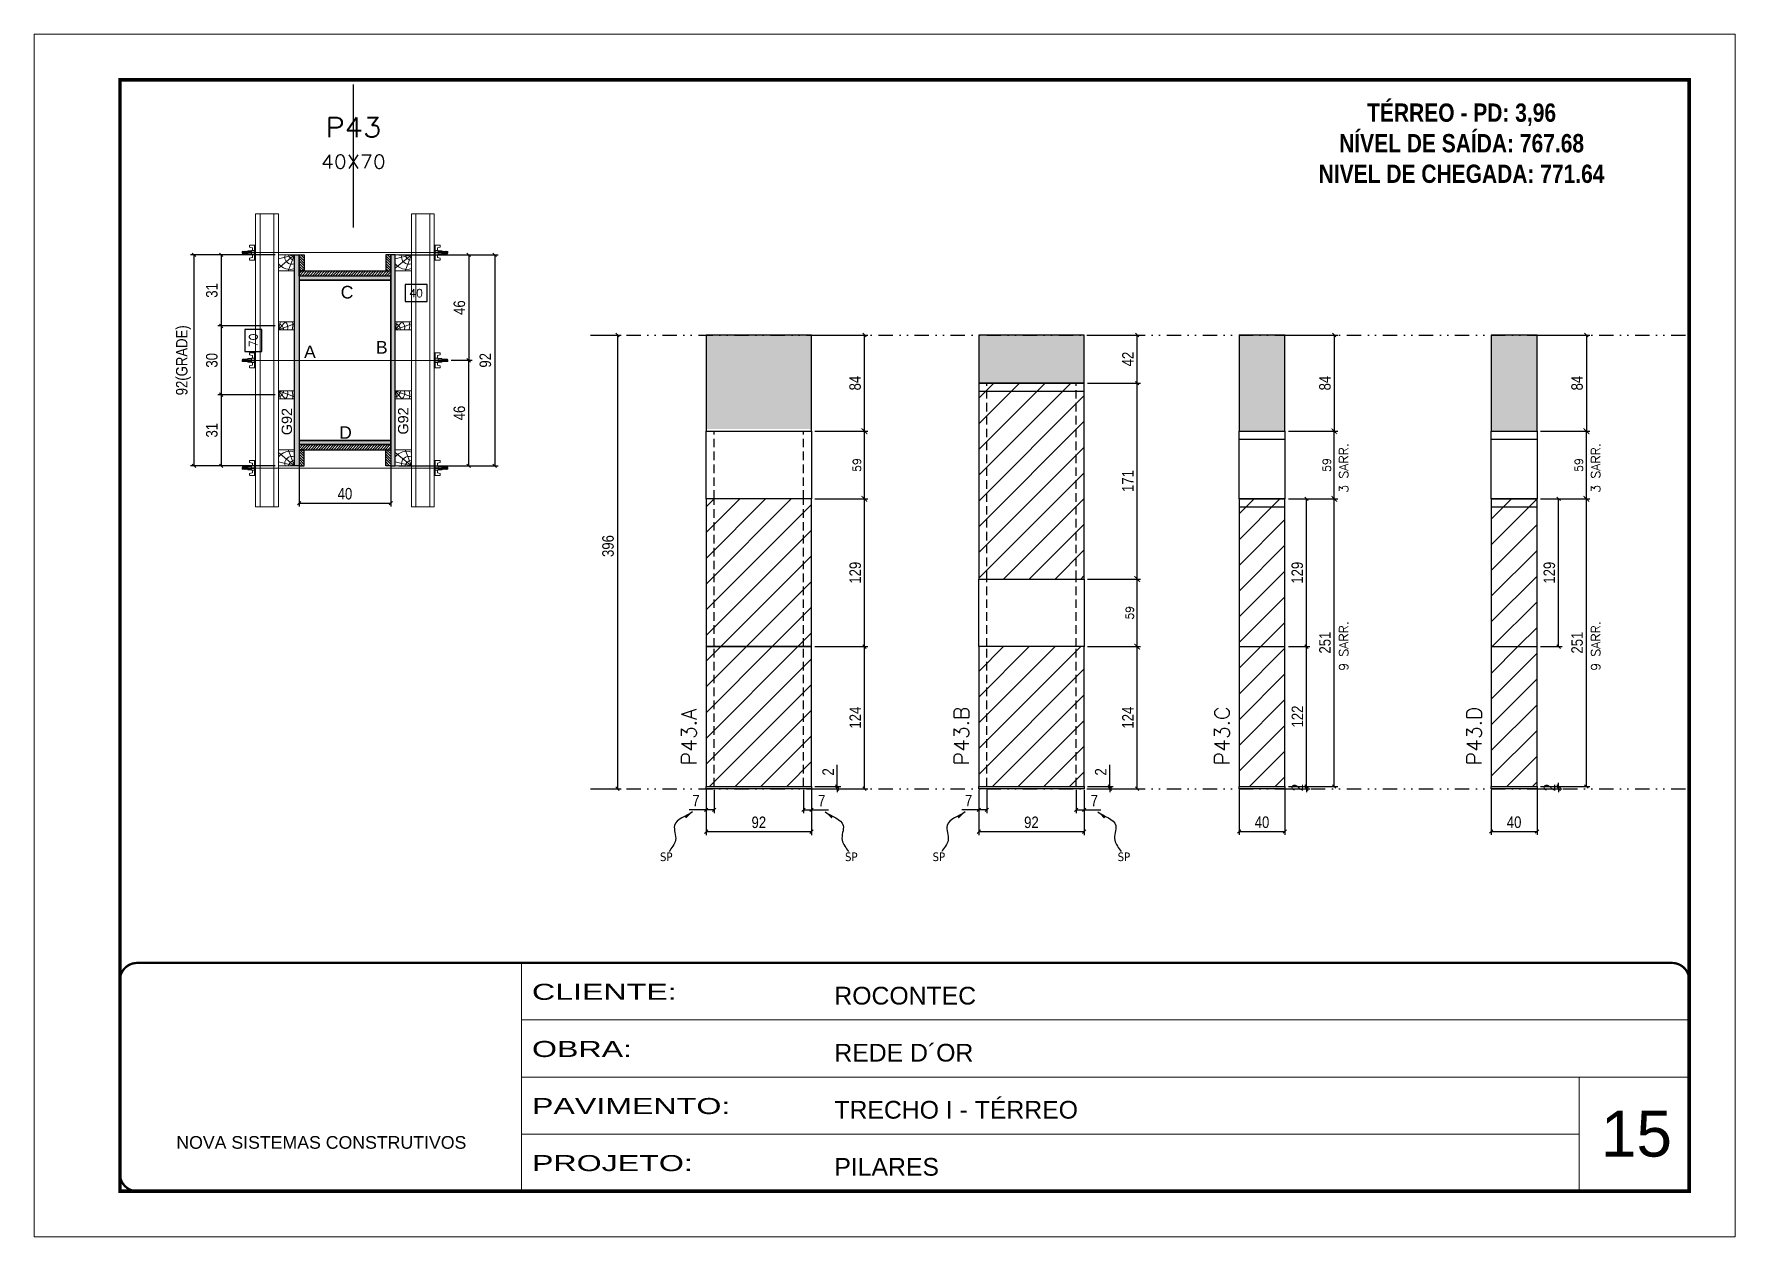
# Model space of a CAD drawing. Extents: x 2949 to 9230, y 1140 to 12527.
# Drawn here: x 6133 to 7618, y 8031 to 9081 of the extents above; entities that cross this region are included whole.
import ezdxf
from ezdxf.enums import TextEntityAlignment as Align

# ---------------------------------------------------------------- set-up
doc = ezdxf.new("R2010")
doc.units = 0
for name, pattern in [('CONTINUO', [0]), ('DASHED', [0.75, 0.5, -0.25]), ('DIVIDE2', [0.625, 0.25, -0.125, 0, -0.125, 0, -0.125]), ('HIDDEN', [0.375, 0.25, -0.125])]:
    doc.linetypes.add(name, pattern=pattern)
for name, color, linetype, lineweight in [('CARIMBO', 255, 'Continuous', 9), ('Folhas', 255, 'Continuous', 9), ('Hachura', 251, 'Continuous', 9), ('Madeira', 126, 'Continuous', 18), ('Perfil Metálico', 224, 'Continuous', 18), ('SARRAFO DE PRESSAO', 251, 'DASHED', 9), ('Texto Seção', 7, 'Continuous', 15)]:
    doc.layers.add(name, color=color, linetype=linetype, lineweight=lineweight)
for name, color, linetype in [('CHAPA', 1, 'Continuous'), ('COTA', 241, 'Continuous'), ('cotas', 4, 'Continuous'), ('MEIO_PONT', 93, 'Continuous'), ('NOMENCLATURA', 7, 'Continuous'), ('Nível', 160, 'Continuous'), ('Painéis', 200, 'Continuous'), ('SARR_2.2x7', 40, 'Continuous'), ('SARRAFO', 251, 'Continuous'), ('Sarrafo de Pressão', 42, 'HIDDEN'), ('texto', 7, 'Continuous'), ('Texto de Titulo', 7, 'Continuous'), ('Texto Qtd Sarr', 242, 'Continuous'), ('TEXTO_GERAL', 7, 'Continuous')]:
    doc.layers.add(name, color=color, linetype=linetype)
doc.styles.add('ARIAL', font='arial.ttf')
doc.styles.add('COTA TECNICA', font='techl___.ttf', dxfattribs={"height": 10})
doc.styles.add('COTA TECNICA 2X', font='techl___.ttf', dxfattribs={"height": 10})
doc.styles.add('COTA TECNICA-50', font='techl___.ttf', dxfattribs={"height": 10})
doc.styles.add('REGUA-120', font='ROMANS.shx', dxfattribs={"height": 15})
doc.styles.add('ROMANC', font='techb___.ttf', dxfattribs={"height": 2.5})
doc.styles.add('ROMANS', font='romans.shx')
doc.styles.add('SANSSERIF', font='sas_____.pfb')
doc.styles.get("Standard").update_dxf_attribs({"font": 'arial.ttf'})
doc.styles.add('Tecnologia', font='')
doc.styles.get('Tecnologia').set_extended_font_data('Forgotten Futurist')
doc.dimstyles.new('COTA PAINEL-50', dxfattribs={"dimtxt": 10, "dimasz": 3, "dimexe": 3, "dimexo": 3, "dimgap": 3, "dimtad": 1, "dimdec": 1, "dimzin": 12, "dimdsep": 46, "dimtxsty": 'COTA TECNICA-50', "dimblk1": 'OBLIQUE', "dimblk2": 'OBLIQUE', "dimsah": 1, "dimcen": 0.9, "dimclrd": 4, "dimclre": 4, "dimclrt": 240, "dimadec": 1, "dimazin": 3, "dimtfac": 1, "dimtdec": 1, "dimtmove": 0, "dimatfit": 3, "dimfxl": 1, "dimtolj": 1, "dimtzin": 12, "dimarcsym": 0})
doc.dimstyles.new('Cota Paínel', dxfattribs={"dimtxt": 7, "dimasz": 5, "dimexe": 3, "dimexo": 3, "dimgap": 3, "dimtad": 1, "dimdec": 1, "dimzin": 12, "dimdsep": 46, "dimtxsty": 'ROMANS', "dimblk": 'ARCHTICK', "dimcen": 0, "dimclrd": 4, "dimclre": 4, "dimclrt": 1, "dimadec": 1, "dimazin": 3, "dimtfac": 1, "dimtdec": 1, "dimtmove": 0, "dimatfit": 3, "dimldrblk": 'OBLIQUE', "dimfxl": 1, "dimtolj": 1, "dimtzin": 12, "dimarcsym": 0})
doc.dimstyles.new('PAINEL', dxfattribs={"dimtxt": 10, "dimasz": 3, "dimexe": 3, "dimexo": 3, "dimgap": 3, "dimtad": 1, "dimdec": 1, "dimzin": 12, "dimdsep": 46, "dimtxsty": 'COTA TECNICA', "dimblk1": 'OBLIQUE', "dimblk2": 'OBLIQUE', "dimsah": 1, "dimcen": 0.9, "dimclrd": 4, "dimclre": 4, "dimclrt": 240, "dimadec": 1, "dimazin": 3, "dimtfac": 1, "dimtdec": 1, "dimtmove": 0, "dimatfit": 3, "dimfxl": 1, "dimtolj": 1, "dimtzin": 12, "dimarcsym": 0})
doc.dimstyles.new('SECAO PILAR', dxfattribs={"dimtxt": 10, "dimasz": 3, "dimexe": 3, "dimexo": 3, "dimgap": 3, "dimtad": 1, "dimdec": 1, "dimlfac": 0.5, "dimzin": 12, "dimdsep": 46, "dimtxsty": 'COTA TECNICA 2X', "dimblk1": 'OBLIQUE', "dimblk2": 'OBLIQUE', "dimsah": 1, "dimcen": 0.9, "dimclrd": 256, "dimclre": 256, "dimclrt": 256, "dimadec": 1, "dimazin": 3, "dimtfac": 1, "dimtdec": 1, "dimtmove": 0, "dimatfit": 3, "dimfxl": 1, "dimtolj": 1, "dimtzin": 12, "dimarcsym": 0})
doc.dimstyles.new('SECÇÃO 2', dxfattribs={"dimtxt": 7, "dimasz": 6, "dimexe": 0.18, "dimexo": 2, "dimgap": -4, "dimtad": 3, "dimdec": 1, "dimlfac": 0.5, "dimzin": 12, "dimdsep": 46, "dimtxsty": 'ROMANS', "dimblk": 'ARCHTICK', "dimcen": 0.09, "dimse1": 1, "dimse2": 1, "dimsd1": 1, "dimsd2": 1, "dimclrd": 180, "dimclre": 5, "dimclrt": 1, "dimadec": 0, "dimazin": 3, "dimtfac": 1, "dimtdec": 1, "dimtofl": 0, "dimtmove": 0, "dimatfit": 3, "dimldrblk": 'ARCHTICK', "dimfxl": 1, "dimtolj": 1, "dimtzin": 0, "dimarcsym": 0})
doc.dimstyles.get("Standard").update_dxf_attribs({"dimtxt": 0.18, "dimasz": 0.18, "dimexe": 0.18, "dimexo": 0.0625, "dimgap": 0.09, "dimtad": 0, "dimtih": 1, "dimtoh": 1, "dimdec": 4, "dimzin": 0, "dimdsep": 46, "dimtxsty": 'Standard', "dimcen": 0.09, "dimadec": 0, "dimazin": 0, "dimtfac": 1, "dimtdec": 4, "dimtofl": 0, "dimtmove": 0, "dimatfit": 3, "dimfxl": 1, "dimtolj": 1, "dimtzin": 0, "dimarcsym": 0})
pattern_1 = [(50, (-126071.9665, -22694.4705), (5.46554007, -0.47817257), [0.5715, -6.2865]), (355, (-126071.9665, -22694.4705), (-1.05730264, 5.73170536), [0.4572, -5.02921753]), (100.4514447, (-126071.511, -22694.5104), (4.40823741, 5.25353256), [0.48570026, -5.34270734]), (46.1842, (-126071.9665, -22692.9465), (8.13237123, -1.26126984), [0.85725, -9.42975]), (96.6355576, (-126071.289, -22693.052), (7.122124, 7.42278374), [0.7285507, -8.01406824]), (351.184151, (-126071.9665, -22692.9465), (7.122124, 7.42278374), [0.685799, -7.54379196]), (21, (-126071.2045, -22693.3275), (4.54843174, -3.06795595), [0.5715, -6.2865]), (326, (-126071.2045, -22693.3275), (1.85406085, 5.52563898), [0.4572, -5.0292]), (71.451445, (-126070.8255, -22693.583), (6.40249258, 2.45768307), [0.48570026, -5.34269813]), (37.5, (-126071.9665, -22694.4705), (0.092658098, 2.536651166), [0, -4.96824, 0, -5.1054, 0, -5.04825]), (7.5, (-126071.9665, -22694.4705), (2.004589875, 3.005417245), [0, -2.91084, 0, -4.85394, 0, -1.92405]), (327.5, (-126073.6658, -22694.4705), (4.067717855, -0.17186232), [0, -1.905, 0, -5.9436, 0, -7.8867]), (317.5, (-126074.4278, -22694.4705), (4.44387544, 0.76279473), [0, -2.4765, 0, -3.94716, 0, -5.6007])]
pattern_2 = [(45, (-126071.967, -22713.47), (-11.2253202, 11.2253202), [])]
pattern_3 = [(45, (15848.9035, 31613.9956), (-1.12253202, 1.12253202), [])]

msp = doc.modelspace()

# ---------------------------------------------------------------- texts
at = {"layer": 'CARIMBO', "style": 'ARIAL'}
msp.add_text('15', height=40, dxfattribs=at).set_placement((7500.39, 8101.15))
at = {"layer": 'NOMENCLATURA', "color": 2, "insert": (7378.86, 9047.07), "char_height": 16, "attachment_point": 2, "style": 'ROMANC'}
msp.add_mtext_dynamic_manual_height_columns('\\PTÉRREO - PD: 3,96\\PNÍVEL DE SAÍDA: 767.68\\PNIVEL DE CHEGADA: 771.64', width=300.2766, gutter_width=1, heights=[0], dxfattribs=at)
at = {"layer": 'texto', "color": 0, "char_height": 7.5, "attachment_point": 5}
for insert in [(6684.53, 8362.8), (6846.08, 8362.8), (6922.54, 8362.8), (7084.09, 8362.8)]:
    msp.add_mtext('{\\fTahoma|b0|i0|c0|p34;\\C4;SP}', dxfattribs=dict(at, insert=insert))
at = {"layer": 'Texto Seção', "linetype": 'Continuous', "style": 'ROMANS'}
for s, p in [('3 SARR.', (7279.88, 8680.63)), ('3 SARR.', (7499.95, 8680.63)), ('9 SARR.', (7279.88, 8525.21)), ('9 SARR.', (7499.95, 8525.21))]:
    msp.add_text(s, height=8, rotation=90, dxfattribs=at).set_placement(p)
at = {"layer": 'Texto Seção', "char_height": 13, "width": 285.3299, "attachment_point": 7, "rotation": 90, "style": 'REGUA-120'}
for s, insert in [('P43.A', (6710.76, 8442.76)), ('P43.B', (6948.77, 8442.76)), ('P43.C', (7176.28, 8442.76)), ('P43.D', (7396.36, 8442.76))]:
    msp.add_mtext(s, dxfattribs=dict(at, insert=insert))
at = {"layer": 'TEXTO_GERAL', "style": 'ARIAL'}
for s, p in [('C', (6405.83, 8855.69)), ('A', (6373.41, 8803.63)), ('B', (6436.13, 8807.55)), ('D', (6404.43, 8733.19))]:
    msp.add_text(s, height=11, dxfattribs=at).set_placement(p, align=Align.MIDDLE_CENTER)
at = {"layer": 'TEXTO_GERAL', "color": 0, "linetype": 'Continuous', "style": 'SANSSERIF'}
for p in [(6353.22, 8730.85), (6454.79, 8731.4)]:
    msp.add_text('G92', height=9, rotation=90, dxfattribs=at).set_placement(p, align=Align.MIDDLE_LEFT)

# ---------------------------------------------------------------- blocks, each defined once
blk = doc.blocks.new('9999999999')
at = {"color": 30, "linetype": 'CONTINUO'}
for p, q in [((98564.6, 34230.2), (98564.6, 34429.4)), ((98564.6, 34379.6), (99584, 34379.6)), ((98564.6, 34329.8), (99488, 34329.8)), ((99584, 34329.8), (99488, 34329.8)), ((99488, 34329.8), (99488, 34230.2)), ((98564.6, 34280), (99488, 34280))]:
    blk.add_line(p, q, dxfattribs=at)
at = {"color": 30, "linetype": 'CONTINUO', "const_width": 2}
blk.add_lwpolyline([(99584, 34230.2), (99584, 34414.4, 0.414214), (99569, 34429.4), (98229, 34429.4, 0.414214), (98214, 34414.4), (98214, 34245.2, 0.414214), (98229, 34230.2), (99584, 34230.2)], format="xyb", dxfattribs=at)
at = {"layer": 'Folhas'}
blk.add_lwpolyline([(98139, 34190.2), (99624, 34190.2), (99624, 35240.2), (98139, 35240.2)], close=True, dxfattribs=at)
at = {"layer": 'Folhas', "color": 30, "const_width": 3}
blk.add_lwpolyline([(98214, 34230.2), (99584, 34230.2), (99584, 35200.2), (98214, 35200.2)], close=True, dxfattribs=at)
at = {"color": 7, "linetype": 'Continuous', "ltscale": 5, "style": 'ARIAL'}
for s, height, p in [('ROCONTEC', 15.48, (98837.7, 34393.1)), ('REDE D´OR', 15.48, (98837.7, 34343.3)), ('TRECHO I - TÉRREO', 15.483, (98837.7, 34293.5)), ('NOVA SISTEMAS CONSTRUTIVOS', 11.059, (98263.2, 34267.2)), ('PILARES', 15.48, (98837.7, 34243.7))]:
    blk.add_text(s, height=height, dxfattribs=at).set_placement(p)
at = {"layer": 'Folhas', "color": 7, "style": 'Tecnologia', "width": 1.5}
for s, p in [('CLIENTE:', (98573.7, 34397.2)), ('OBRA:', (98573.7, 34347.3)), ('PAVIMENTO:', (98573.7, 34297.5)), ('PROJETO:', (98573.7, 34247.7))]:
    blk.add_text(s, height=14, dxfattribs=at).set_placement(p)
blk = doc.blocks.new('_Oblique')
at = {"color": 0, "linetype": 'ByBlock', "lineweight": -2}
blk.add_line((-0.5, -0.5), (0.5, 0.5), dxfattribs=at)
blk = doc.blocks.new('*D933')
at = {"layer": 'cotas', "color": 4, "linetype": 'ByBlock', "lineweight": -2, "transparency": 16777216}
for p, q in [((6621.3, 8818.3), (6645, 8818.3)), ((6642, 8818.3), (6642, 8422.3)), ((6621.3, 8422.3), (6645, 8422.3))]:
    blk.add_line(p, q, dxfattribs=at)
at = {"layer": 'Defpoints', "color": 0, "linetype": 'ByBlock', "transparency": 16777216}
for p in [(6618.3, 8818.3), (6618.3, 8422.3), (6642, 8422.3)]:
    blk.add_point(p, dxfattribs=at)
at = {"layer": 'cotas', "color": 4, "linetype": 'ByBlock', "lineweight": -2, "transparency": 16777216, "xscale": 3, "yscale": 3, "zscale": 3}
for p, rotation in [((6642, 8818.3), 90), ((6642, 8422.3), 270)]:
    blk.add_blockref('_Oblique', p, dxfattribs=dict(at, rotation=rotation))
at = {"layer": 'cotas', "color": 240, "linetype": 'ByBlock', "transparency": 16777216, "insert": (6633.7, 8634.1), "char_height": 10, "attachment_point": 5, "rotation": 90, "style": 'COTA TECNICA'}
blk.add_mtext('\\A1;396', dxfattribs=at)
blk = doc.blocks.new('*D515')
at = {"layer": 'COTA', "color": 4, "lineweight": -2, "transparency": 16777216}
for p, q in [((6719.3, 8421.3), (6719.3, 8381.8)), ((6811.3, 8421.3), (6811.3, 8381.8)), ((6719.3, 8384.8), (6811.3, 8384.8))]:
    blk.add_line(p, q, dxfattribs=at)
at = {"layer": 'Defpoints', "color": 0, "transparency": 16777216}
for p in [(6719.3, 8424.3), (6811.3, 8424.3), (6811.3, 8384.8)]:
    blk.add_point(p, dxfattribs=at)
at = {"layer": 'COTA', "color": 4, "lineweight": -2, "transparency": 16777216, "xscale": 3, "yscale": 3, "zscale": 3, "rotation": 180}
blk.add_blockref('_Oblique', (6719.3, 8384.8), dxfattribs=at)
at = {"layer": 'COTA', "color": 4, "lineweight": -2, "transparency": 16777216, "xscale": 3, "yscale": 3, "zscale": 3}
blk.add_blockref('_Oblique', (6811.3, 8384.8), dxfattribs=at)
at = {"layer": 'COTA', "color": 240, "transparency": 16777216, "insert": (6765.3, 8392.9), "char_height": 10, "attachment_point": 5, "style": 'COTA TECNICA'}
blk.add_mtext('\\A1;92', dxfattribs=at)
blk = doc.blocks.new('*D516')
at = {"layer": 'COTA', "color": 4, "lineweight": -2, "transparency": 16777216}
for p, q in [((6814.3, 8818.3), (6860.5, 8818.3)), ((6857.5, 8734.3), (6857.5, 8818.3)), ((6814.3, 8734.3), (6860.5, 8734.3))]:
    blk.add_line(p, q, dxfattribs=at)
at = {"layer": 'Defpoints', "color": 0, "transparency": 16777216}
for p in [(6811.3, 8818.3), (6857.5, 8818.3), (6811.3, 8734.3)]:
    blk.add_point(p, dxfattribs=at)
at = {"layer": 'COTA', "color": 4, "lineweight": -2, "transparency": 16777216, "xscale": 3, "yscale": 3, "zscale": 3}
for p, rotation in [((6857.5, 8818.3), 90), ((6857.5, 8734.3), 270)]:
    blk.add_blockref('_Oblique', p, dxfattribs=dict(at, rotation=rotation))
at = {"layer": 'COTA', "color": 240, "transparency": 16777216, "insert": (6849.4, 8776.3), "char_height": 10, "attachment_point": 5, "rotation": 90, "style": 'COTA TECNICA'}
blk.add_mtext('\\A1;84', dxfattribs=at)
blk = doc.blocks.new('*D517')
at = {"layer": 'COTA', "color": 4, "lineweight": -2, "transparency": 16777216}
for p, q in [((6726.3, 8421.3), (6726.3, 8400.8)), ((6719.3, 8419.3), (6719.3, 8400.8)), ((6719.3, 8403.8), (6704.6, 8403.8)), ((6726.3, 8403.8), (6719.3, 8403.8))]:
    blk.add_line(p, q, dxfattribs=at)
at = {"layer": 'Defpoints', "color": 0, "transparency": 16777216}
for p in [(6719.3, 8422.3), (6726.3, 8424.3), (6719.3, 8403.8)]:
    blk.add_point(p, dxfattribs=at)
at = {"layer": 'COTA', "color": 4, "lineweight": -2, "transparency": 16777216, "xscale": 3, "yscale": 3, "zscale": 3, "rotation": 180}
blk.add_blockref('_Oblique', (6719.3, 8403.8), dxfattribs=at)
at = {"layer": 'COTA', "color": 4, "lineweight": -2, "transparency": 16777216, "xscale": 3, "yscale": 3, "zscale": 3}
blk.add_blockref('_Oblique', (6726.3, 8403.8), dxfattribs=at)
at = {"layer": 'COTA', "color": 240, "transparency": 16777216, "insert": (6710.4, 8411.9), "char_height": 10, "attachment_point": 5, "style": 'COTA TECNICA-50'}
blk.add_mtext('\\A1;7', dxfattribs=at)
blk = doc.blocks.new('*D518')
at = {"layer": 'COTA', "color": 4, "lineweight": -2, "transparency": 16777216}
for p, q in [((6804.3, 8421.3), (6804.3, 8400.8)), ((6811.3, 8419.3), (6811.3, 8400.8)), ((6804.3, 8403.8), (6811.3, 8403.8)), ((6811.3, 8403.8), (6826, 8403.8))]:
    blk.add_line(p, q, dxfattribs=at)
at = {"layer": 'Defpoints', "color": 0, "transparency": 16777216}
for p in [(6804.3, 8424.3), (6811.3, 8422.3), (6811.3, 8403.8)]:
    blk.add_point(p, dxfattribs=at)
at = {"layer": 'COTA', "color": 4, "lineweight": -2, "transparency": 16777216, "xscale": 3, "yscale": 3, "zscale": 3, "rotation": 180}
blk.add_blockref('_Oblique', (6804.3, 8403.8), dxfattribs=at)
at = {"layer": 'COTA', "color": 4, "lineweight": -2, "transparency": 16777216, "xscale": 3, "yscale": 3, "zscale": 3}
blk.add_blockref('_Oblique', (6811.3, 8403.8), dxfattribs=at)
at = {"layer": 'COTA', "color": 240, "transparency": 16777216, "insert": (6820.2, 8411.9), "char_height": 10, "attachment_point": 5, "style": 'COTA TECNICA-50'}
blk.add_mtext('\\A1;7', dxfattribs=at)
blk = doc.blocks.new('*D519')
at = {"layer": 'COTA', "color": 4, "lineweight": -2, "transparency": 16777216}
for p, q in [((6814.3, 8546.3), (6860.5, 8546.3)), ((6857.5, 8422.3), (6857.5, 8546.3)), ((6814.3, 8422.3), (6860.5, 8422.3))]:
    blk.add_line(p, q, dxfattribs=at)
at = {"layer": 'Defpoints', "color": 0, "transparency": 16777216}
for p in [(6811.3, 8546.3), (6857.5, 8546.3), (6811.3, 8422.3)]:
    blk.add_point(p, dxfattribs=at)
at = {"layer": 'COTA', "color": 4, "lineweight": -2, "transparency": 16777216, "xscale": 3, "yscale": 3, "zscale": 3}
for p, rotation in [((6857.5, 8546.3), 90), ((6857.5, 8422.3), 270)]:
    blk.add_blockref('_Oblique', p, dxfattribs=dict(at, rotation=rotation))
at = {"layer": 'COTA', "color": 240, "transparency": 16777216, "insert": (6849.5, 8484.3), "char_height": 10, "attachment_point": 5, "rotation": 90, "style": 'COTA TECNICA-50'}
blk.add_mtext('\\A1;124', dxfattribs=at)
blk = doc.blocks.new('*D520')
at = {"layer": 'COTA', "color": 4, "lineweight": -2, "transparency": 16777216}
for p, q in [((6833.8, 8424.3), (6833.8, 8443.1)), ((6814.3, 8424.3), (6836.8, 8424.3)), ((6814.3, 8422.3), (6836.8, 8422.3)), ((6833.8, 8422.3), (6833.8, 8424.3)), ((6833.8, 8422.3), (6833.8, 8419.3))]:
    blk.add_line(p, q, dxfattribs=at)
at = {"layer": 'Defpoints', "color": 0, "transparency": 16777216}
for p in [(6811.3, 8424.3), (6811.3, 8422.3), (6833.8, 8422.3)]:
    blk.add_point(p, dxfattribs=at)
at = {"layer": 'COTA', "color": 4, "lineweight": -2, "transparency": 16777216, "xscale": 3, "yscale": 3, "zscale": 3}
for p, rotation in [((6833.8, 8424.3), 270), ((6833.8, 8422.3), 90)]:
    blk.add_blockref('_Oblique', p, dxfattribs=dict(at, rotation=rotation))
at = {"layer": 'COTA', "color": 240, "transparency": 16777216, "insert": (6825.8, 8437), "char_height": 10, "attachment_point": 5, "rotation": 90, "style": 'COTA TECNICA-50'}
blk.add_mtext('\\A1;2', dxfattribs=at)
blk = doc.blocks.new('*D214')
at = {"layer": 'COTA', "color": 180, "lineweight": -2, "transparency": 16777216}
for p, q in [((6331.5, 8823.2), (6316.5, 8823.2)), ((6316.5, 8823.2), (6316.5, 8803.9)), ((6331.5, 8803.9), (6331.5, 8823.2)), ((6316.5, 8803.9), (6331.5, 8803.9))]:
    blk.add_line(p, q, dxfattribs=at)
at = {"layer": 'Defpoints', "color": 0, "transparency": 16777216}
for p in [(6364, 8866.2), (6335.5, 8726.2), (6364, 8726.2)]:
    blk.add_point(p, dxfattribs=at)
at = {"layer": 'COTA', "color": 1, "transparency": 16777216, "insert": (6324, 8813.6), "char_height": 7, "attachment_point": 5, "rotation": 90, "style": 'ROMANS'}
blk.add_mtext('\\A1;70', dxfattribs=at)
blk = doc.blocks.new('_ArchTick')
at = {"color": 0, "linetype": 'ByBlock', "const_width": 0.15}
blk.add_lwpolyline([(-0.5, -0.5), (0.5, 0.5)], dxfattribs=at)
blk = doc.blocks.new('*D215')
at = {"layer": 'COTA', "lineweight": -2, "transparency": 16777216}
for p, q in [((6451, 8888.2), (6537.7, 8888.2)), ((6534.7, 8888.2), (6534.7, 8704.2)), ((6451, 8704.2), (6537.7, 8704.2))]:
    blk.add_line(p, q, dxfattribs=at)
at = {"layer": 'Defpoints', "color": 0, "transparency": 16777216}
for p in [(6448, 8888.2), (6448, 8704.2), (6534.7, 8704.2)]:
    blk.add_point(p, dxfattribs=at)
at = {"layer": 'COTA', "lineweight": -2, "transparency": 16777216, "xscale": 3, "yscale": 3, "zscale": 3}
for p, rotation in [((6534.7, 8888.2), 90), ((6534.7, 8704.2), 270)]:
    blk.add_blockref('_Oblique', p, dxfattribs=dict(at, rotation=rotation))
at = {"layer": 'COTA', "transparency": 16777216, "insert": (6526.6, 8796.2), "char_height": 10, "attachment_point": 5, "rotation": 90, "style": 'COTA TECNICA 2X'}
blk.add_mtext('\\A1;92', dxfattribs=at)
blk = doc.blocks.new('*D216')
at = {"layer": 'COTA', "lineweight": -2, "transparency": 16777216}
for p, q in [((6485, 8888.2), (6515, 8888.2)), ((6512, 8888.2), (6512, 8796.2)), ((6496.8, 8796.2), (6515, 8796.2))]:
    blk.add_line(p, q, dxfattribs=at)
at = {"layer": 'Defpoints', "color": 0, "transparency": 16777216}
for p in [(6482, 8888.2), (6493.8, 8796.2), (6512, 8796.2)]:
    blk.add_point(p, dxfattribs=at)
at = {"layer": 'COTA', "lineweight": -2, "transparency": 16777216, "xscale": 3, "yscale": 3, "zscale": 3}
for p, rotation in [((6512, 8888.2), 90), ((6512, 8796.2), 270)]:
    blk.add_blockref('_Oblique', p, dxfattribs=dict(at, rotation=rotation))
at = {"layer": 'COTA', "transparency": 16777216, "insert": (6503.9, 8842.2), "char_height": 10, "attachment_point": 5, "rotation": 90, "style": 'COTA TECNICA 2X'}
blk.add_mtext('\\A1;46', dxfattribs=at)
blk = doc.blocks.new('*D217')
at = {"layer": 'COTA', "lineweight": -2, "transparency": 16777216}
for p, q in [((6496.8, 8796.2), (6515, 8796.2)), ((6512, 8704.2), (6512, 8796.2)), ((6485, 8704.2), (6515, 8704.2))]:
    blk.add_line(p, q, dxfattribs=at)
at = {"layer": 'Defpoints', "color": 0, "transparency": 16777216}
for p in [(6493.8, 8796.2), (6512, 8796.2), (6482, 8704.2)]:
    blk.add_point(p, dxfattribs=at)
at = {"layer": 'COTA', "lineweight": -2, "transparency": 16777216, "xscale": 3, "yscale": 3, "zscale": 3}
for p, rotation in [((6512, 8796.2), 90), ((6512, 8704.2), 270)]:
    blk.add_blockref('_Oblique', p, dxfattribs=dict(at, rotation=rotation))
at = {"layer": 'COTA', "transparency": 16777216, "insert": (6503.9, 8750.2), "char_height": 10, "attachment_point": 5, "rotation": 90, "style": 'COTA TECNICA 2X'}
blk.add_mtext('\\A1;46', dxfattribs=at)
blk = doc.blocks.new('*D218')
at = {"layer": 'COTA', "color": 180, "lineweight": -2, "transparency": 16777216}
for p, q in [((6475.8, 8862.4), (6456.5, 8862.4)), ((6456.5, 8862.4), (6456.5, 8847.4)), ((6475.8, 8847.4), (6475.8, 8862.4)), ((6456.5, 8847.4), (6475.8, 8847.4))]:
    blk.add_line(p, q, dxfattribs=at)
at = {"layer": 'Defpoints', "color": 0, "transparency": 16777216}
for p in [(6364, 8866.2), (6444, 8866.2), (6444, 8843.4)]:
    blk.add_point(p, dxfattribs=at)
at = {"layer": 'COTA', "color": 1, "transparency": 16777216, "insert": (6466.1, 8854.9), "char_height": 7, "attachment_point": 5, "style": 'ROMANS'}
blk.add_mtext('\\A1;40', dxfattribs=at)
blk = doc.blocks.new('titulo1')
at = {"layer": 'Defpoints', "color": 252, "linetype": 'HIDDEN', "ltscale": 2}
blk.add_line((0, 0), (0, 125), dxfattribs=at)
at = {"layer": 'Defpoints', "style": 'ROMANS', "oblique": 15}
blk.add_attdef('FOLHA', text='', height=10, dxfattribs=at).set_placement((0, 15.6), align=Align.MIDDLE_CENTER)
at = {"layer": 'Texto Qtd Sarr', "color": 3, "style": 'ROMANS', "oblique": 15}
for tag, height, p in [('TITULO', 17, (0, 71.4)), ('SEÇÃO', 12, (0, 41.5))]:
    blk.add_attdef(tag, text='', height=height, dxfattribs=at).set_placement(p, align=Align.MIDDLE_CENTER)
blk = doc.blocks.new('PONTALETE')
at = {"layer": 'Madeira'}
for q in [(2.71, 7), (7, 5.76), (7, 1.74)]:
    blk.add_line((0, 0), q, dxfattribs=at)
blk.add_lwpolyline([(0, 0), (7, 0), (7, 7), (0, 7)], close=True, dxfattribs=at)
for centre, radius, start, end in [((2.04, 0.06), 6.23, 37.28179, 109.09128), ((1.09, 0.9), 3.19, 343.60304, 109.98471), ((-0.21, -0.78), 3.09, 14.63219, 86.0383)]:
    blk.add_arc(centre, radius, start, end, dxfattribs=at)
blk = doc.blocks.new('*D219')
at = {"layer": 'COTA', "lineweight": -2, "transparency": 16777216}
for p, q in [((6343, 8888.2), (6269.2, 8888.2)), ((6272.2, 8888.2), (6272.2, 8704.2)), ((6343, 8704.2), (6269.2, 8704.2))]:
    blk.add_line(p, q, dxfattribs=at)
at = {"layer": 'Defpoints', "color": 0, "transparency": 16777216}
for p in [(6346, 8888.2), (6272.2, 8704.2), (6346, 8704.2)]:
    blk.add_point(p, dxfattribs=at)
at = {"layer": 'COTA', "lineweight": -2, "transparency": 16777216, "xscale": 3, "yscale": 3, "zscale": 3}
for p, rotation in [((6272.2, 8888.2), 90), ((6272.2, 8704.2), 270)]:
    blk.add_blockref('_Oblique', p, dxfattribs=dict(at, rotation=rotation))
at = {"layer": 'COTA', "transparency": 16777216, "insert": (6263, 8796.2), "char_height": 10, "attachment_point": 5, "rotation": 90, "style": 'COTA TECNICA 2X'}
blk.add_mtext('\\A1;92(GRADE)', dxfattribs=at)
blk = doc.blocks.new('MEIO PONTALETE')
at = {"layer": 'Madeira'}
for q in [(2.71, 7), (3.5, 2.88), (3.5, 0.87)]:
    blk.add_line((0, 0), q, dxfattribs=at)
blk.add_lwpolyline([(0, 0), (3.5, 0), (3.5, 7), (0, 7)], close=True, dxfattribs=at)
for centre, radius, start, end in [((2.04, 0.06), 6.23, 76.44987, 109.09128), ((1.09, 0.9), 3.19, 40.90626, 109.98471), ((-0.21, -0.78), 3.09, 14.63219, 86.0383)]:
    blk.add_arc(centre, radius, start, end, dxfattribs=at)
blk = doc.blocks.new('*D220')
at = {"layer": 'COTA', "lineweight": -2, "transparency": 16777216}
for p, q in [((6343, 8766.2), (6293, 8766.2)), ((6296, 8766.2), (6296, 8704.2)), ((6343, 8704.2), (6293, 8704.2))]:
    blk.add_line(p, q, dxfattribs=at)
at = {"layer": 'Defpoints', "color": 0, "transparency": 16777216}
for p in [(6346, 8766.2), (6296, 8704.2), (6346, 8704.2)]:
    blk.add_point(p, dxfattribs=at)
at = {"layer": 'COTA', "lineweight": -2, "transparency": 16777216, "xscale": 3, "yscale": 3, "zscale": 3}
for p, rotation in [((6296, 8766.2), 90), ((6296, 8704.2), 270)]:
    blk.add_blockref('_Oblique', p, dxfattribs=dict(at, rotation=rotation))
at = {"layer": 'COTA', "transparency": 16777216, "insert": (6287.8, 8735.2), "char_height": 10, "attachment_point": 5, "rotation": 90, "style": 'COTA TECNICA 2X'}
blk.add_mtext('\\A1;31', dxfattribs=at)
blk = doc.blocks.new('C')
at = {"layer": 'Hachura', "color": 0}
for p, q in [((0, 3.22), (0, -3.22)), ((0.45, 3.22), (0, 3.22)), ((0.46, 3.16), (0, 3.16)), ((0.46, 3.05), (0, 3.05)), ((0.46, 2.88), (0, 2.88)), ((0, 2.75), (0, -1.16)), ((0.46, 2.65), (0, 2.65)), ((0.46, 2.23), (0, 2.23)), ((0.46, 1.51), (0, 1.51)), ((0.39, 0.49), (0.17, 0.49)), ((0.45, -3.23), (0.45, 3.22)), ((0.45, 3.22), (2.58, 3.22)), ((1.74, 0.97), (0.45, 0.97)), ((1.45, 0.1), (0.45, 0.1)), ((1.35, 1.94), (1.35, 0.96)), ((2.58, 2.39), (1.47, 2.09)), ((1.74, -0.97), (1.74, 0.97)), ((1.74, 0.97), (1.74, 0.84)), ((1.74, 0.97), (1.74, 0.84)), ((1.74, 0.84), (3.35, 0.84)), ((3.35, 0.45), (1.74, 0.45)), ((2.58, 3.22), (2.58, 2.39)), ((3.32, 0.84), (3.32, -0.84)), ((3.35, 0.84), (3.35, -0.84)), ((3.68, 0.45), (3.35, 0.45)), ((3.84, -0.52), (3.35, 0.45)), ((3.35, 0.06), (3.67, -0.57)), ((3.68, 0.45), (4.16, -0.52)), ((3.72, 0.5), (4.25, -0.57)), ((4.37, -0.55), (3.83, 0.53)), ((4.15, 0.45), (3.93, 0.45)), ((4.42, -0.52), (3.93, 0.45)), ((4.15, 0.45), (4.26, 0.45)), ((4.26, 0.45), (4.74, -0.52)), ((4.3, 0.5), (4.83, -0.57)), ((4.95, -0.55), (4.41, 0.53)), ((4.51, 0.45), (4.84, 0.45)), ((5, -0.52), (4.51, 0.45)), ((4.84, 0.45), (5.32, -0.52)), ((4.88, 0.5), (5.41, -0.57)), ((5.53, -0.55), (4.99, 0.53)), ((5.58, -0.52), (5.09, 0.45)), ((5.42, 0.45), (5.09, 0.45)), ((5.58, -0.52), (5.09, 0.45)), ((5.42, 0.45), (5.74, -0.19)), ((5.46, 0.5), (5.74, -0.07)), ((5.74, 0.19), (5.57, 0.53)), ((5.74, 0.32), (5.68, 0.45)), ((5.68, 0.45), (5.74, 0.45)), ((5.74, 0.45), (5.9, 0.29)), ((5.74, 0.45), (5.74, -0.52)), ((5.9, -0.36), (5.9, 0.29)), ((0.45, 0), (0, 0)), ((0.46, -1.52), (0, -1.52)), ((0.46, -2.23), (0, -2.23)), ((0.46, -2.65), (0, -2.65)), ((0.46, -2.88), (0, -2.88)), ((0.46, -3.05), (0, -3.05)), ((0.46, -3.16), (0, -3.16)), ((0, -3.22), (2.57, -3.22)), ((0.08, -0.48), (0.29, -0.48)), ((0.29, -0.48), (0.4, -0.48)), ((0.45, 0), (0.45, -0.97)), ((0.45, -0.16), (1.45, -0.16)), ((0.45, -0.65), (0.45, -0.32)), ((0.45, -3.23), (0.45, -0.65)), ((0.45, -0.97), (1.74, -0.97)), ((1.35, -1.94), (1.35, -0.97)), ((2.58, -2.39), (1.47, -2.1)), ((3.35, -0.32), (1.74, -0.32)), ((3.35, -0.84), (1.74, -0.84)), ((2.58, -3.23), (2.58, -2.39)), ((3.35, -0.07), (3.58, -0.52)), ((3.35, -0.52), (3.58, -0.52)), ((3.84, -0.52), (4.16, -0.52)), ((4.42, -0.52), (4.74, -0.52)), ((4.63, -0.52), (4.74, -0.52)), ((5, -0.52), (5.32, -0.52)), ((5.58, -0.52), (5.74, -0.52)), ((5.74, -0.52), (5.9, -0.36)), ((5.74, -0.52), (5.74, -0.52))]:
    blk.add_line(p, q, dxfattribs=at)
for centre, radius, start, end in [((1.52, 1.94), 0.161, 104.74356, 180), ((1.44, -0.03), 0.129, 272.69497, 87.30503), ((3.81, 0.39), 0.143, 25.56881, 154.43119), ((4.39, 0.39), 0.143, 25.56881, 154.43119), ((4.97, 0.39), 0.143, 25.56881, 154.43119), ((5.55, 0.39), 0.143, 25.56881, 154.43119), ((0.17, -0.37), 0.174, 221.74404, 317.85924), ((1.52, -1.94), 0.161, 180, 255.25644), ((3.71, -0.4), 0.174, 222.14076, 318.25596), ((4.29, -0.4), 0.174, 222.14076, 318.25596), ((4.87, -0.4), 0.174, 222.14076, 318.25596), ((5.45, -0.4), 0.174, 222.14076, 318.25596), ((5.61, -0.4), 0.174, 317.85924, 318.25596)]:
    blk.add_arc(centre, radius, start, end, dxfattribs=at)
blk = doc.blocks.new('*D221')
at = {"layer": 'COTA', "lineweight": -2, "transparency": 16777216}
for p, q in [((6343, 8888.2), (6293, 8888.2)), ((6296, 8888.2), (6296, 8826.2)), ((6343, 8826.2), (6293, 8826.2))]:
    blk.add_line(p, q, dxfattribs=at)
at = {"layer": 'Defpoints', "color": 0, "transparency": 16777216}
for p in [(6346, 8888.2), (6296, 8826.2), (6346, 8826.2)]:
    blk.add_point(p, dxfattribs=at)
at = {"layer": 'COTA', "lineweight": -2, "transparency": 16777216, "xscale": 3, "yscale": 3, "zscale": 3}
for p, rotation in [((6296, 8888.2), 90), ((6296, 8826.2), 270)]:
    blk.add_blockref('_Oblique', p, dxfattribs=dict(at, rotation=rotation))
at = {"layer": 'COTA', "transparency": 16777216, "insert": (6287.8, 8857.2), "char_height": 10, "attachment_point": 5, "rotation": 90, "style": 'COTA TECNICA 2X'}
blk.add_mtext('\\A1;31', dxfattribs=at)
blk = doc.blocks.new('*D222')
at = {"layer": 'COTA', "lineweight": -2, "transparency": 16777216}
for p, q in [((6343, 8826.2), (6293, 8826.2)), ((6296, 8826.2), (6296, 8766.2)), ((6343, 8766.2), (6293, 8766.2))]:
    blk.add_line(p, q, dxfattribs=at)
at = {"layer": 'Defpoints', "color": 0, "transparency": 16777216}
for p in [(6346, 8826.2), (6296, 8766.2), (6346, 8766.2)]:
    blk.add_point(p, dxfattribs=at)
at = {"layer": 'COTA', "lineweight": -2, "transparency": 16777216, "xscale": 3, "yscale": 3, "zscale": 3}
for p, rotation in [((6296, 8826.2), 90), ((6296, 8766.2), 270)]:
    blk.add_blockref('_Oblique', p, dxfattribs=dict(at, rotation=rotation))
at = {"layer": 'COTA', "transparency": 16777216, "insert": (6287.8, 8796.2), "char_height": 10, "attachment_point": 5, "rotation": 90, "style": 'COTA TECNICA 2X'}
blk.add_mtext('\\A1;30', dxfattribs=at)
blk = doc.blocks.new('*D768')
at = {"layer": 'COTA', "lineweight": -2, "transparency": 16777216}
for p, q in [((6364, 8719.6), (6364, 8668.5)), ((6444, 8719.6), (6444, 8668.5)), ((6364, 8671.5), (6444, 8671.5))]:
    blk.add_line(p, q, dxfattribs=at)
at = {"layer": 'Defpoints', "color": 0, "transparency": 16777216}
for p in [(6364, 8722.6), (6444, 8722.6), (6444, 8671.5)]:
    blk.add_point(p, dxfattribs=at)
at = {"layer": 'COTA', "lineweight": -2, "transparency": 16777216, "xscale": 3, "yscale": 3, "zscale": 3, "rotation": 180}
blk.add_blockref('_Oblique', (6364, 8671.5), dxfattribs=at)
at = {"layer": 'COTA', "lineweight": -2, "transparency": 16777216, "xscale": 3, "yscale": 3, "zscale": 3}
blk.add_blockref('_Oblique', (6444, 8671.5), dxfattribs=at)
at = {"layer": 'COTA', "transparency": 16777216, "insert": (6404, 8679.7), "char_height": 10, "attachment_point": 5, "style": 'COTA TECNICA 2X'}
blk.add_mtext('\\A1;40', dxfattribs=at)
blk = doc.blocks.new('*D223')
at = {"layer": 'COTA', "color": 4, "lineweight": -2, "transparency": 16777216}
for p, q in [((7184.6, 8421.3), (7184.6, 8381.9)), ((7224.6, 8421.3), (7224.6, 8381.9)), ((7184.6, 8384.9), (7224.6, 8384.9))]:
    blk.add_line(p, q, dxfattribs=at)
at = {"layer": 'Defpoints', "color": 0, "transparency": 16777216}
for p in [(7184.6, 8424.3), (7224.6, 8424.3), (7224.6, 8384.9)]:
    blk.add_point(p, dxfattribs=at)
at = {"layer": 'COTA', "color": 4, "lineweight": -2, "transparency": 16777216, "xscale": 3, "yscale": 3, "zscale": 3, "rotation": 180}
blk.add_blockref('_Oblique', (7184.6, 8384.9), dxfattribs=at)
at = {"layer": 'COTA', "color": 4, "lineweight": -2, "transparency": 16777216, "xscale": 3, "yscale": 3, "zscale": 3}
blk.add_blockref('_Oblique', (7224.6, 8384.9), dxfattribs=at)
at = {"layer": 'COTA', "color": 240, "transparency": 16777216, "insert": (7204.6, 8393), "char_height": 10, "attachment_point": 5, "style": 'COTA TECNICA'}
blk.add_mtext('\\A1;40', dxfattribs=at)
blk = doc.blocks.new('*D224')
at = {"layer": 'COTA', "color": 4, "lineweight": -2, "transparency": 16777216}
for p, q in [((7227.6, 8424.3), (7246.5, 8424.3)), ((7227.6, 8422.3), (7246.5, 8422.3)), ((7243.5, 8424.3), (7243.5, 8427.3)), ((7243.5, 8422.3), (7243.5, 8424.3)), ((7243.5, 8422.3), (7243.5, 8419.3))]:
    blk.add_line(p, q, dxfattribs=at)
at = {"layer": 'Defpoints', "color": 0, "transparency": 16777216}
for p in [(7224.6, 8424.3), (7224.6, 8422.3), (7243.5, 8424.3)]:
    blk.add_point(p, dxfattribs=at)
at = {"layer": 'COTA', "color": 4, "lineweight": -2, "transparency": 16777216, "xscale": 3, "yscale": 3, "zscale": 3}
for p, rotation in [((7243.5, 8424.3), 270), ((7243.5, 8422.3), 90)]:
    blk.add_blockref('_Oblique', p, dxfattribs=dict(at, rotation=rotation))
at = {"layer": 'COTA', "color": 240, "transparency": 16777216, "insert": (7235.5, 8423.3), "char_height": 10, "attachment_point": 5, "rotation": 90, "style": 'COTA TECNICA-50'}
blk.add_mtext('\\A1;2', dxfattribs=at)
blk = doc.blocks.new('*D769')
at = {"layer": 'COTA', "color": 4, "linetype": 'ByBlock', "lineweight": -2, "transparency": 16777216}
for p, q in [((7227.6, 8818.3), (7270.7, 8818.3)), ((7267.7, 8818.3), (7267.7, 8734.3)), ((7227.6, 8734.3), (7270.7, 8734.3))]:
    blk.add_line(p, q, dxfattribs=at)
at = {"layer": 'Defpoints', "color": 0, "linetype": 'ByBlock', "transparency": 16777216}
for p in [(7224.6, 8818.3), (7224.6, 8734.3), (7267.7, 8734.3)]:
    blk.add_point(p, dxfattribs=at)
at = {"layer": 'COTA', "color": 4, "linetype": 'ByBlock', "lineweight": -2, "transparency": 16777216, "xscale": 3, "yscale": 3, "zscale": 3}
for p, rotation in [((7267.7, 8818.3), 90), ((7267.7, 8734.3), 270)]:
    blk.add_blockref('_Oblique', p, dxfattribs=dict(at, rotation=rotation))
at = {"layer": 'COTA', "color": 240, "linetype": 'ByBlock', "transparency": 16777216, "insert": (7259.6, 8776.3), "char_height": 10, "attachment_point": 5, "rotation": 90, "style": 'COTA TECNICA'}
blk.add_mtext('\\A1;84', dxfattribs=at)
blk = doc.blocks.new('*D770')
at = {"layer": 'COTA', "color": 4, "linetype": 'ByBlock', "lineweight": -2, "transparency": 16777216}
for p, q in [((7227.6, 8675.3), (7270.7, 8675.3)), ((7267.7, 8424.3), (7267.7, 8675.3)), ((7227.6, 8424.3), (7270.7, 8424.3))]:
    blk.add_line(p, q, dxfattribs=at)
at = {"layer": 'Defpoints', "color": 0, "linetype": 'ByBlock', "transparency": 16777216}
for p in [(7224.6, 8675.3), (7267.7, 8675.3), (7224.6, 8424.3)]:
    blk.add_point(p, dxfattribs=at)
at = {"layer": 'COTA', "color": 4, "linetype": 'ByBlock', "lineweight": -2, "transparency": 16777216, "xscale": 3, "yscale": 3, "zscale": 3}
for p, rotation in [((7267.7, 8675.3), 90), ((7267.7, 8424.3), 270)]:
    blk.add_blockref('_Oblique', p, dxfattribs=dict(at, rotation=rotation))
at = {"layer": 'COTA', "color": 240, "linetype": 'ByBlock', "transparency": 16777216, "insert": (7259.6, 8549.8), "char_height": 10, "attachment_point": 5, "rotation": 90, "style": 'COTA TECNICA'}
blk.add_mtext('\\A1;251', dxfattribs=at)
blk = doc.blocks.new('*D225')
at = {"layer": 'COTA', "color": 4, "lineweight": -2, "transparency": 16777216}
for p, q in [((7404.7, 8421.3), (7404.7, 8381.9)), ((7444.7, 8421.3), (7444.7, 8381.9)), ((7404.7, 8384.9), (7444.7, 8384.9))]:
    blk.add_line(p, q, dxfattribs=at)
at = {"layer": 'Defpoints', "color": 0, "transparency": 16777216}
for p in [(7404.7, 8424.3), (7444.7, 8424.3), (7444.7, 8384.9)]:
    blk.add_point(p, dxfattribs=at)
at = {"layer": 'COTA', "color": 4, "lineweight": -2, "transparency": 16777216, "xscale": 3, "yscale": 3, "zscale": 3, "rotation": 180}
blk.add_blockref('_Oblique', (7404.7, 8384.9), dxfattribs=at)
at = {"layer": 'COTA', "color": 4, "lineweight": -2, "transparency": 16777216, "xscale": 3, "yscale": 3, "zscale": 3}
blk.add_blockref('_Oblique', (7444.7, 8384.9), dxfattribs=at)
at = {"layer": 'COTA', "color": 240, "transparency": 16777216, "insert": (7424.7, 8393), "char_height": 10, "attachment_point": 5, "style": 'COTA TECNICA'}
blk.add_mtext('\\A1;40', dxfattribs=at)
blk = doc.blocks.new('*D226')
at = {"layer": 'COTA', "color": 4, "lineweight": -2, "transparency": 16777216}
for p, q in [((7447.7, 8424.3), (7466.6, 8424.3)), ((7447.7, 8422.3), (7466.6, 8422.3)), ((7463.6, 8424.3), (7463.6, 8427.3)), ((7463.6, 8422.3), (7463.6, 8424.3)), ((7463.6, 8422.3), (7463.6, 8419.3))]:
    blk.add_line(p, q, dxfattribs=at)
at = {"layer": 'Defpoints', "color": 0, "transparency": 16777216}
for p in [(7444.7, 8424.3), (7444.7, 8422.3), (7463.6, 8424.3)]:
    blk.add_point(p, dxfattribs=at)
at = {"layer": 'COTA', "color": 4, "lineweight": -2, "transparency": 16777216, "xscale": 3, "yscale": 3, "zscale": 3}
for p, rotation in [((7463.6, 8424.3), 270), ((7463.6, 8422.3), 90)]:
    blk.add_blockref('_Oblique', p, dxfattribs=dict(at, rotation=rotation))
at = {"layer": 'COTA', "color": 240, "transparency": 16777216, "insert": (7455.6, 8423.3), "char_height": 10, "attachment_point": 5, "rotation": 90, "style": 'COTA TECNICA-50'}
blk.add_mtext('\\A1;2', dxfattribs=at)
blk = doc.blocks.new('*D771')
at = {"layer": 'COTA', "color": 4, "linetype": 'ByBlock', "lineweight": -2, "transparency": 16777216}
for p, q in [((7447.7, 8818.3), (7490.8, 8818.3)), ((7487.8, 8818.3), (7487.8, 8734.3)), ((7447.7, 8734.3), (7490.8, 8734.3))]:
    blk.add_line(p, q, dxfattribs=at)
at = {"layer": 'Defpoints', "color": 0, "linetype": 'ByBlock', "transparency": 16777216}
for p in [(7444.7, 8818.3), (7444.7, 8734.3), (7487.8, 8734.3)]:
    blk.add_point(p, dxfattribs=at)
at = {"layer": 'COTA', "color": 4, "linetype": 'ByBlock', "lineweight": -2, "transparency": 16777216, "xscale": 3, "yscale": 3, "zscale": 3}
for p, rotation in [((7487.8, 8818.3), 90), ((7487.8, 8734.3), 270)]:
    blk.add_blockref('_Oblique', p, dxfattribs=dict(at, rotation=rotation))
at = {"layer": 'COTA', "color": 240, "linetype": 'ByBlock', "transparency": 16777216, "insert": (7479.7, 8776.3), "char_height": 10, "attachment_point": 5, "rotation": 90, "style": 'COTA TECNICA'}
blk.add_mtext('\\A1;84', dxfattribs=at)
blk = doc.blocks.new('*D772')
at = {"layer": 'COTA', "color": 4, "linetype": 'ByBlock', "lineweight": -2, "transparency": 16777216}
for p, q in [((7447.7, 8675.3), (7490.8, 8675.3)), ((7487.8, 8424.3), (7487.8, 8675.3)), ((7447.7, 8424.3), (7490.8, 8424.3))]:
    blk.add_line(p, q, dxfattribs=at)
at = {"layer": 'Defpoints', "color": 0, "linetype": 'ByBlock', "transparency": 16777216}
for p in [(7444.7, 8675.3), (7487.8, 8675.3), (7444.7, 8424.3)]:
    blk.add_point(p, dxfattribs=at)
at = {"layer": 'COTA', "color": 4, "linetype": 'ByBlock', "lineweight": -2, "transparency": 16777216, "xscale": 3, "yscale": 3, "zscale": 3}
for p, rotation in [((7487.8, 8675.3), 90), ((7487.8, 8424.3), 270)]:
    blk.add_blockref('_Oblique', p, dxfattribs=dict(at, rotation=rotation))
at = {"layer": 'COTA', "color": 240, "linetype": 'ByBlock', "transparency": 16777216, "insert": (7479.7, 8549.8), "char_height": 10, "attachment_point": 5, "rotation": 90, "style": 'COTA TECNICA'}
blk.add_mtext('\\A1;251', dxfattribs=at)
blk = doc.blocks.new('*D773')
at = {"layer": 'COTA', "color": 4, "linetype": 'ByBlock', "lineweight": -2, "transparency": 16777216}
for p, q in [((6814.3, 8675.3), (6860.5, 8675.3)), ((6857.5, 8546.3), (6857.5, 8675.3)), ((6814.3, 8546.3), (6860.5, 8546.3))]:
    blk.add_line(p, q, dxfattribs=at)
at = {"layer": 'Defpoints', "color": 0, "linetype": 'ByBlock', "transparency": 16777216}
for p in [(6811.3, 8675.3), (6857.5, 8675.3), (6811.3, 8546.3)]:
    blk.add_point(p, dxfattribs=at)
at = {"layer": 'COTA', "color": 4, "linetype": 'ByBlock', "lineweight": -2, "transparency": 16777216, "xscale": 3, "yscale": 3, "zscale": 3}
for p, rotation in [((6857.5, 8675.3), 90), ((6857.5, 8546.3), 270)]:
    blk.add_blockref('_Oblique', p, dxfattribs=dict(at, rotation=rotation))
at = {"layer": 'COTA', "color": 240, "linetype": 'ByBlock', "transparency": 16777216, "insert": (6849.5, 8610.8), "char_height": 10, "attachment_point": 5, "rotation": 90, "style": 'COTA TECNICA'}
blk.add_mtext('\\A1;129', dxfattribs=at)
blk = doc.blocks.new('*D227')
at = {"layer": 'COTA', "color": 4, "lineweight": -2, "transparency": 16777216}
for p, q in [((6957.3, 8421.3), (6957.3, 8381.8)), ((7049.3, 8421.3), (7049.3, 8381.8)), ((6957.3, 8384.8), (7049.3, 8384.8))]:
    blk.add_line(p, q, dxfattribs=at)
at = {"layer": 'Defpoints', "color": 0, "transparency": 16777216}
for p in [(6957.3, 8424.3), (7049.3, 8424.3), (7049.3, 8384.8)]:
    blk.add_point(p, dxfattribs=at)
at = {"layer": 'COTA', "color": 4, "lineweight": -2, "transparency": 16777216, "xscale": 3, "yscale": 3, "zscale": 3, "rotation": 180}
blk.add_blockref('_Oblique', (6957.3, 8384.8), dxfattribs=at)
at = {"layer": 'COTA', "color": 4, "lineweight": -2, "transparency": 16777216, "xscale": 3, "yscale": 3, "zscale": 3}
blk.add_blockref('_Oblique', (7049.3, 8384.8), dxfattribs=at)
at = {"layer": 'COTA', "color": 240, "transparency": 16777216, "insert": (7003.3, 8392.9), "char_height": 10, "attachment_point": 5, "style": 'COTA TECNICA'}
blk.add_mtext('\\A1;92', dxfattribs=at)
blk = doc.blocks.new('*D228')
at = {"layer": 'COTA', "color": 4, "lineweight": -2, "transparency": 16777216}
for p, q in [((7052.3, 8818.3), (7098.6, 8818.3)), ((7095.6, 8776.3), (7095.6, 8818.3)), ((7052.3, 8776.3), (7098.6, 8776.3))]:
    blk.add_line(p, q, dxfattribs=at)
at = {"layer": 'Defpoints', "color": 0, "transparency": 16777216}
for p in [(7049.3, 8818.3), (7095.6, 8818.3), (7049.3, 8776.3)]:
    blk.add_point(p, dxfattribs=at)
at = {"layer": 'COTA', "color": 4, "lineweight": -2, "transparency": 16777216, "xscale": 3, "yscale": 3, "zscale": 3}
for p, rotation in [((7095.6, 8818.3), 90), ((7095.6, 8776.3), 270)]:
    blk.add_blockref('_Oblique', p, dxfattribs=dict(at, rotation=rotation))
at = {"layer": 'COTA', "color": 240, "transparency": 16777216, "insert": (7087.5, 8797.3), "char_height": 10, "attachment_point": 5, "rotation": 90, "style": 'COTA TECNICA'}
blk.add_mtext('\\A1;42', dxfattribs=at)
blk = doc.blocks.new('*D229')
at = {"layer": 'COTA', "color": 4, "lineweight": -2, "transparency": 16777216}
for p, q in [((6964.3, 8421.3), (6964.3, 8400.8)), ((6957.3, 8419.3), (6957.3, 8400.8)), ((6957.3, 8403.8), (6942.6, 8403.8)), ((6964.3, 8403.8), (6957.3, 8403.8))]:
    blk.add_line(p, q, dxfattribs=at)
at = {"layer": 'Defpoints', "color": 0, "transparency": 16777216}
for p in [(6957.3, 8422.3), (6964.3, 8424.3), (6957.3, 8403.8)]:
    blk.add_point(p, dxfattribs=at)
at = {"layer": 'COTA', "color": 4, "lineweight": -2, "transparency": 16777216, "xscale": 3, "yscale": 3, "zscale": 3, "rotation": 180}
blk.add_blockref('_Oblique', (6957.3, 8403.8), dxfattribs=at)
at = {"layer": 'COTA', "color": 4, "lineweight": -2, "transparency": 16777216, "xscale": 3, "yscale": 3, "zscale": 3}
blk.add_blockref('_Oblique', (6964.3, 8403.8), dxfattribs=at)
at = {"layer": 'COTA', "color": 240, "transparency": 16777216, "insert": (6948.4, 8411.9), "char_height": 10, "attachment_point": 5, "style": 'COTA TECNICA-50'}
blk.add_mtext('\\A1;7', dxfattribs=at)
blk = doc.blocks.new('*D230')
at = {"layer": 'COTA', "color": 4, "lineweight": -2, "transparency": 16777216}
for p, q in [((7042.3, 8421.3), (7042.3, 8400.8)), ((7049.3, 8419.3), (7049.3, 8400.8)), ((7042.3, 8403.8), (7049.3, 8403.8)), ((7049.3, 8403.8), (7064, 8403.8))]:
    blk.add_line(p, q, dxfattribs=at)
at = {"layer": 'Defpoints', "color": 0, "transparency": 16777216}
for p in [(7042.3, 8424.3), (7049.3, 8422.3), (7049.3, 8403.8)]:
    blk.add_point(p, dxfattribs=at)
at = {"layer": 'COTA', "color": 4, "lineweight": -2, "transparency": 16777216, "xscale": 3, "yscale": 3, "zscale": 3, "rotation": 180}
blk.add_blockref('_Oblique', (7042.3, 8403.8), dxfattribs=at)
at = {"layer": 'COTA', "color": 4, "lineweight": -2, "transparency": 16777216, "xscale": 3, "yscale": 3, "zscale": 3}
blk.add_blockref('_Oblique', (7049.3, 8403.8), dxfattribs=at)
at = {"layer": 'COTA', "color": 240, "transparency": 16777216, "insert": (7058.2, 8411.9), "char_height": 10, "attachment_point": 5, "style": 'COTA TECNICA-50'}
blk.add_mtext('\\A1;7', dxfattribs=at)
blk = doc.blocks.new('*D231')
at = {"layer": 'COTA', "color": 4, "lineweight": -2, "transparency": 16777216}
for p, q in [((7052.3, 8546.3), (7098.6, 8546.3)), ((7095.6, 8422.3), (7095.6, 8546.3)), ((7052.3, 8422.3), (7098.6, 8422.3))]:
    blk.add_line(p, q, dxfattribs=at)
at = {"layer": 'Defpoints', "color": 0, "transparency": 16777216}
for p in [(7049.3, 8546.3), (7095.6, 8546.3), (7049.3, 8422.3)]:
    blk.add_point(p, dxfattribs=at)
at = {"layer": 'COTA', "color": 4, "lineweight": -2, "transparency": 16777216, "xscale": 3, "yscale": 3, "zscale": 3}
for p, rotation in [((7095.6, 8546.3), 90), ((7095.6, 8422.3), 270)]:
    blk.add_blockref('_Oblique', p, dxfattribs=dict(at, rotation=rotation))
at = {"layer": 'COTA', "color": 240, "transparency": 16777216, "insert": (7087.5, 8484.3), "char_height": 10, "attachment_point": 5, "rotation": 90, "style": 'COTA TECNICA-50'}
blk.add_mtext('\\A1;124', dxfattribs=at)
blk = doc.blocks.new('*D232')
at = {"layer": 'COTA', "color": 4, "lineweight": -2, "transparency": 16777216}
for p, q in [((7071.8, 8424.3), (7071.8, 8443.1)), ((7052.3, 8424.3), (7074.8, 8424.3)), ((7052.3, 8422.3), (7074.8, 8422.3)), ((7071.8, 8422.3), (7071.8, 8424.3)), ((7071.8, 8422.3), (7071.8, 8419.3))]:
    blk.add_line(p, q, dxfattribs=at)
at = {"layer": 'Defpoints', "color": 0, "transparency": 16777216}
for p in [(7049.3, 8424.3), (7049.3, 8422.3), (7071.8, 8422.3)]:
    blk.add_point(p, dxfattribs=at)
at = {"layer": 'COTA', "color": 4, "lineweight": -2, "transparency": 16777216, "xscale": 3, "yscale": 3, "zscale": 3}
for p, rotation in [((7071.8, 8424.3), 270), ((7071.8, 8422.3), 90)]:
    blk.add_blockref('_Oblique', p, dxfattribs=dict(at, rotation=rotation))
at = {"layer": 'COTA', "color": 240, "transparency": 16777216, "insert": (7063.8, 8437), "char_height": 10, "attachment_point": 5, "rotation": 90, "style": 'COTA TECNICA-50'}
blk.add_mtext('\\A1;2', dxfattribs=at)
blk = doc.blocks.new('*D774')
at = {"layer": 'COTA', "color": 4, "linetype": 'ByBlock', "lineweight": -2, "transparency": 16777216}
for p, q in [((7052.3, 8776.3), (7098.6, 8776.3)), ((7095.6, 8605.3), (7095.6, 8776.3)), ((7052.3, 8605.3), (7098.6, 8605.3))]:
    blk.add_line(p, q, dxfattribs=at)
at = {"layer": 'Defpoints', "color": 0, "linetype": 'ByBlock', "transparency": 16777216}
for p in [(7049.3, 8776.3), (7095.6, 8776.3), (7049.3, 8605.3)]:
    blk.add_point(p, dxfattribs=at)
at = {"layer": 'COTA', "color": 4, "linetype": 'ByBlock', "lineweight": -2, "transparency": 16777216, "xscale": 3, "yscale": 3, "zscale": 3}
for p, rotation in [((7095.6, 8776.3), 90), ((7095.6, 8605.3), 270)]:
    blk.add_blockref('_Oblique', p, dxfattribs=dict(at, rotation=rotation))
at = {"layer": 'COTA', "color": 240, "linetype": 'ByBlock', "transparency": 16777216, "insert": (7087.5, 8690.8), "char_height": 10, "attachment_point": 5, "rotation": 90, "style": 'COTA TECNICA'}
blk.add_mtext('\\A1;171', dxfattribs=at)
blk = doc.blocks.new('*D824')
at = {"layer": 'COTA', "color": 4, "linetype": 'ByBlock', "lineweight": -2, "transparency": 16777216}
for p, q in [((7227.6, 8546.3), (7246.5, 8546.3)), ((7243.5, 8424.3), (7243.5, 8546.3)), ((7227.6, 8424.3), (7246.5, 8424.3))]:
    blk.add_line(p, q, dxfattribs=at)
at = {"layer": 'Defpoints', "color": 0, "linetype": 'ByBlock', "transparency": 16777216}
for p in [(7224.6, 8546.3), (7243.5, 8546.3), (7224.6, 8424.3)]:
    blk.add_point(p, dxfattribs=at)
at = {"layer": 'COTA', "color": 4, "linetype": 'ByBlock', "lineweight": -2, "transparency": 16777216, "xscale": 3, "yscale": 3, "zscale": 3}
for p, rotation in [((7243.5, 8546.3), 90), ((7243.5, 8424.3), 270)]:
    blk.add_blockref('_Oblique', p, dxfattribs=dict(at, rotation=rotation))
at = {"layer": 'COTA', "color": 240, "linetype": 'ByBlock', "transparency": 16777216, "insert": (7235.5, 8485.3), "char_height": 10, "attachment_point": 5, "rotation": 90, "style": 'COTA TECNICA'}
blk.add_mtext('\\A1;122', dxfattribs=at)
blk = doc.blocks.new('*D825')
at = {"layer": 'COTA', "color": 4, "linetype": 'ByBlock', "lineweight": -2, "transparency": 16777216}
for p, q in [((7227.6, 8675.3), (7246.5, 8675.3)), ((7243.5, 8546.3), (7243.5, 8675.3)), ((7227.6, 8546.3), (7246.5, 8546.3))]:
    blk.add_line(p, q, dxfattribs=at)
at = {"layer": 'Defpoints', "color": 0, "linetype": 'ByBlock', "transparency": 16777216}
for p in [(7224.6, 8675.3), (7243.5, 8675.3), (7224.6, 8546.3)]:
    blk.add_point(p, dxfattribs=at)
at = {"layer": 'COTA', "color": 4, "linetype": 'ByBlock', "lineweight": -2, "transparency": 16777216, "xscale": 3, "yscale": 3, "zscale": 3}
for p, rotation in [((7243.5, 8675.3), 90), ((7243.5, 8546.3), 270)]:
    blk.add_blockref('_Oblique', p, dxfattribs=dict(at, rotation=rotation))
at = {"layer": 'COTA', "color": 240, "linetype": 'ByBlock', "transparency": 16777216, "insert": (7235.4, 8610.8), "char_height": 10, "attachment_point": 5, "rotation": 90, "style": 'COTA TECNICA'}
blk.add_mtext('\\A1;129', dxfattribs=at)
blk = doc.blocks.new('*D826')
at = {"layer": 'COTA', "color": 4, "linetype": 'ByBlock', "lineweight": -2, "transparency": 16777216}
for p, q in [((7227.6, 8546.3), (7246.5, 8546.3)), ((7243.5, 8424.3), (7243.5, 8546.3)), ((7227.6, 8424.3), (7246.5, 8424.3))]:
    blk.add_line(p, q, dxfattribs=at)
at = {"layer": 'Defpoints', "color": 0, "linetype": 'ByBlock', "transparency": 16777216}
for p in [(7224.6, 8546.3), (7243.5, 8546.3), (7224.6, 8424.3)]:
    blk.add_point(p, dxfattribs=at)
at = {"layer": 'COTA', "color": 4, "linetype": 'ByBlock', "lineweight": -2, "transparency": 16777216, "xscale": 3, "yscale": 3, "zscale": 3}
for p, rotation in [((7243.5, 8546.3), 90), ((7243.5, 8424.3), 270)]:
    blk.add_blockref('_Oblique', p, dxfattribs=dict(at, rotation=rotation))
at = {"layer": 'COTA', "color": 240, "linetype": 'ByBlock', "transparency": 16777216, "insert": (7235.5, 8485.3), "char_height": 10, "attachment_point": 5, "rotation": 90, "style": 'COTA TECNICA'}
blk.add_mtext('\\A1;122', dxfattribs=at)
blk = doc.blocks.new('*D263')
at = {"layer": 'COTA', "color": 4, "linetype": 'ByBlock', "lineweight": -2, "transparency": 16777216}
for p, q in [((7447.7, 8675.3), (7466.6, 8675.3)), ((7463.6, 8546.3), (7463.6, 8675.3)), ((7447.7, 8546.3), (7466.6, 8546.3))]:
    blk.add_line(p, q, dxfattribs=at)
at = {"layer": 'Defpoints', "color": 0, "linetype": 'ByBlock', "transparency": 16777216}
for p in [(7444.7, 8675.3), (7463.6, 8675.3), (7444.7, 8546.3)]:
    blk.add_point(p, dxfattribs=at)
at = {"layer": 'COTA', "color": 4, "linetype": 'ByBlock', "lineweight": -2, "transparency": 16777216, "xscale": 3, "yscale": 3, "zscale": 3}
for p, rotation in [((7463.6, 8675.3), 90), ((7463.6, 8546.3), 270)]:
    blk.add_blockref('_Oblique', p, dxfattribs=dict(at, rotation=rotation))
at = {"layer": 'COTA', "color": 240, "linetype": 'ByBlock', "transparency": 16777216, "insert": (7455.5, 8610.8), "char_height": 10, "attachment_point": 5, "rotation": 90, "style": 'COTA TECNICA'}
blk.add_mtext('\\A1;129', dxfattribs=at)
blk = doc.blocks.new('*D1054')
at = {"layer": 'COTA', "color": 4, "lineweight": -2, "transparency": 16777216}
for p, q in [((6814.3, 8734.3), (6860.5, 8734.3)), ((6857.5, 8675.3), (6857.5, 8734.3)), ((6814.3, 8675.3), (6860.5, 8675.3))]:
    blk.add_line(p, q, dxfattribs=at)
at = {"layer": 'Defpoints', "color": 0, "transparency": 16777216}
for p in [(6811.3, 8734.3), (6857.5, 8734.3), (6811.3, 8675.3)]:
    blk.add_point(p, dxfattribs=at)
at = {"layer": 'COTA', "color": 4, "lineweight": -2, "transparency": 16777216, "xscale": 5, "yscale": 5, "zscale": 5}
for p, rotation in [((6857.5, 8734.3), 90), ((6857.5, 8675.3), 270)]:
    blk.add_blockref('_ArchTick', p, dxfattribs=dict(at, rotation=rotation))
at = {"layer": 'COTA', "color": 1, "transparency": 16777216, "insert": (6851, 8704.8), "char_height": 7, "attachment_point": 5, "rotation": 90, "style": 'ROMANS'}
blk.add_mtext('\\A1;59', dxfattribs=at)
blk = doc.blocks.new('*D1055')
at = {"layer": 'COTA', "color": 4, "lineweight": -2, "transparency": 16777216}
for p, q in [((7052.3, 8605.3), (7098.6, 8605.3)), ((7095.6, 8546.3), (7095.6, 8605.3)), ((7052.3, 8546.3), (7098.6, 8546.3))]:
    blk.add_line(p, q, dxfattribs=at)
at = {"layer": 'Defpoints', "color": 0, "transparency": 16777216}
for p in [(7049.3, 8605.3), (7095.6, 8605.3), (7049.3, 8546.3)]:
    blk.add_point(p, dxfattribs=at)
at = {"layer": 'COTA', "color": 4, "lineweight": -2, "transparency": 16777216, "xscale": 5, "yscale": 5, "zscale": 5}
for p, rotation in [((7095.6, 8605.3), 90), ((7095.6, 8546.3), 270)]:
    blk.add_blockref('_ArchTick', p, dxfattribs=dict(at, rotation=rotation))
at = {"layer": 'COTA', "color": 1, "transparency": 16777216, "insert": (7089.1, 8575.8), "char_height": 7, "attachment_point": 5, "rotation": 90, "style": 'ROMANS'}
blk.add_mtext('\\A1;59', dxfattribs=at)
blk = doc.blocks.new('*D1056')
at = {"layer": 'COTA', "color": 4, "lineweight": -2, "transparency": 16777216}
for p, q in [((7227.6, 8734.3), (7270.7, 8734.3)), ((7267.7, 8675.3), (7267.7, 8734.3)), ((7227.6, 8675.3), (7270.7, 8675.3))]:
    blk.add_line(p, q, dxfattribs=at)
at = {"layer": 'Defpoints', "color": 0, "transparency": 16777216}
for p in [(7224.6, 8734.3), (7267.7, 8734.3), (7224.6, 8675.3)]:
    blk.add_point(p, dxfattribs=at)
at = {"layer": 'COTA', "color": 4, "lineweight": -2, "transparency": 16777216, "xscale": 5, "yscale": 5, "zscale": 5}
for p, rotation in [((7267.7, 8734.3), 90), ((7267.7, 8675.3), 270)]:
    blk.add_blockref('_ArchTick', p, dxfattribs=dict(at, rotation=rotation))
at = {"layer": 'COTA', "color": 1, "transparency": 16777216, "insert": (7261.2, 8704.8), "char_height": 7, "attachment_point": 5, "rotation": 90, "style": 'ROMANS'}
blk.add_mtext('\\A1;59', dxfattribs=at)
blk = doc.blocks.new('*D1057')
at = {"layer": 'COTA', "color": 4, "lineweight": -2, "transparency": 16777216}
for p, q in [((7447.7, 8734.3), (7490.8, 8734.3)), ((7487.8, 8675.3), (7487.8, 8734.3)), ((7447.7, 8675.3), (7490.8, 8675.3))]:
    blk.add_line(p, q, dxfattribs=at)
at = {"layer": 'Defpoints', "color": 0, "transparency": 16777216}
for p in [(7444.7, 8734.3), (7487.8, 8734.3), (7444.7, 8675.3)]:
    blk.add_point(p, dxfattribs=at)
at = {"layer": 'COTA', "color": 4, "lineweight": -2, "transparency": 16777216, "xscale": 5, "yscale": 5, "zscale": 5}
for p, rotation in [((7487.8, 8734.3), 90), ((7487.8, 8675.3), 270)]:
    blk.add_blockref('_ArchTick', p, dxfattribs=dict(at, rotation=rotation))
at = {"layer": 'COTA', "color": 1, "transparency": 16777216, "insert": (7481.3, 8704.8), "char_height": 7, "attachment_point": 5, "rotation": 90, "style": 'ROMANS'}
blk.add_mtext('\\A1;59', dxfattribs=at)

# ---------------------------------------------------------------- dimensions: what is measured, and where the dimension line sits
at = {"layer": 'COTA'}
dim = msp.add_linear_dim(base=(6272.17, 8704.19), p1=(6345.95, 8888.19), p2=(6345.95, 8704.19), angle=270, text='<>(GRADE)', dimstyle='SECAO PILAR', dxfattribs=at)
dim.commit()
dim.dimension.update_dxf_attribs({"geometry": '*D219', "text_midpoint": (6262.95, 8796.19)})
for base, p1, p2, angle, dimstyle, picture, middle in [((6296.02, 8826.19), (6345.95, 8888.19), (6345.95, 8826.19), 270, 'SECAO PILAR', '*D221', (6287.8, 8857.19)), ((6534.73, 8704.19), (6447.95, 8888.19), (6447.95, 8704.19), 270, 'SECAO PILAR', '*D215', (6526.64, 8796.19)), ((6511.96, 8796.19), (6481.95, 8888.19), (6493.75, 8796.19), 270, 'SECAO PILAR', '*D216', (6503.86, 8842.19)), ((6296.02, 8766.19), (6345.95, 8826.19), (6345.95, 8766.19), 270, 'SECAO PILAR', '*D222', (6287.8, 8796.19)), ((6511.96, 8796.19), (6481.95, 8704.19), (6493.75, 8796.19), 90, 'SECAO PILAR', '*D217', (6503.86, 8750.19)), ((6296.02, 8704.19), (6345.95, 8766.19), (6345.95, 8704.19), 270, 'SECAO PILAR', '*D220', (6287.8, 8735.19)), ((6857.54, 8734.29), (6811.3, 8675.29), (6811.3, 8734.29), 90, 'Cota Paínel', '*D1054', (6851.04, 8704.79)), ((7267.7, 8734.29), (7224.61, 8675.29), (7224.61, 8734.29), 90, 'Cota Paínel', '*D1056', (7261.2, 8704.79)), ((7487.77, 8734.29), (7444.69, 8675.29), (7444.69, 8734.29), 90, 'Cota Paínel', '*D1057', (7481.27, 8704.79)), ((7095.55, 8605.29), (7049.31, 8546.29), (7049.31, 8605.29), 90, 'Cota Paínel', '*D1055', (7089.05, 8575.79)), ((6857.54, 8546.29), (6811.3, 8422.29), (6811.3, 8546.29), 90, 'COTA PAINEL-50', '*D519', (6849.47, 8484.29)), ((7095.55, 8546.29), (7049.31, 8422.29), (7049.31, 8546.29), 90, 'COTA PAINEL-50', '*D231', (7087.48, 8484.29)), ((6719.3, 8403.78), (6726.3, 8424.29), (6719.3, 8422.29), 180, 'COTA PAINEL-50', '*D517', (6710.44, 8411.86)), ((6957.31, 8403.78), (6964.31, 8424.29), (6957.31, 8422.29), 180, 'COTA PAINEL-50', '*D229', (6948.45, 8411.86))]:
    dim = msp.add_linear_dim(base=base, p1=p1, p2=p2, angle=angle, dimstyle=dimstyle, dxfattribs=at)
    dim.commit()
    dim.dimension.update_dxf_attribs({"geometry": picture, "text_midpoint": middle})
for base, p1, p2, angle, dimstyle, picture, middle in [((6335.46, 8726.19), (6363.95, 8866.19), (6363.95, 8726.19), 270, 'SECÇÃO 2', '*D214', (6335.46, 8813.56)), ((6833.83, 8422.29), (6811.3, 8424.29), (6811.3, 8422.29), 90, 'COTA PAINEL-50', '*D520', (6833.83, 8437.04)), ((7071.84, 8422.29), (7049.31, 8424.29), (7049.31, 8422.29), 90, 'COTA PAINEL-50', '*D232', (7071.84, 8437.04)), ((7243.52, 8424.29), (7224.61, 8422.29), (7224.61, 8424.29), 90, 'COTA PAINEL-50', '*D224', (7243.52, 8423.29)), ((7463.59, 8424.29), (7444.69, 8422.29), (7444.69, 8424.29), 90, 'COTA PAINEL-50', '*D226', (7463.59, 8423.29))]:
    dim = msp.add_linear_dim(base=base, p1=p1, p2=p2, angle=angle, dimstyle=dimstyle, dxfattribs=at)
    dim.commit()
    dim.dimension.update_dxf_attribs({"geometry": picture, "text_midpoint": middle, "dimtype": 160})
dim = msp.add_linear_dim(base=(6443.95, 8843.39), p1=(6363.95, 8866.19), p2=(6443.95, 8866.19), dimstyle='SECÇÃO 2', dxfattribs=at)
dim.commit()
dim.dimension.update_dxf_attribs({"geometry": '*D218', "text_midpoint": (6466.13, 8843.39), "dimtype": 160})
for base, p1, p2, picture, middle in [((6857.54, 8818.29), (6811.3, 8734.29), (6811.3, 8818.29), '*D516', (6857.54, 8776.29)), ((7095.55, 8818.29), (7049.31, 8776.29), (7049.31, 8818.29), '*D228', (7095.55, 8797.29))]:
    dim = msp.add_linear_dim(base=base, p1=p1, p2=p2, angle=90, dimstyle='PAINEL', override={"dimarcsym": 2}, dxfattribs=at)
    dim.commit()
    dim.dimension.update_dxf_attribs({"geometry": picture, "text_midpoint": middle, "dimtype": 160})
at = {"layer": 'COTA', "linetype": 'ByBlock'}
for base, p1, p2, picture, middle in [((7267.7, 8734.29), (7224.61, 8818.29), (7224.61, 8734.29), '*D769', (7259.6, 8776.29)), ((7487.77, 8734.29), (7444.69, 8818.29), (7444.69, 8734.29), '*D771', (7479.67, 8776.29)), ((7095.55, 8776.29), (7049.31, 8605.29), (7049.31, 8776.29), '*D774', (7087.48, 8690.79)), ((6857.54, 8675.29), (6811.3, 8546.29), (6811.3, 8675.29), '*D773', (6849.46, 8610.79)), ((7267.7, 8675.29), (7224.61, 8424.29), (7224.61, 8675.29), '*D770', (7259.59, 8549.79)), ((7487.77, 8675.29), (7444.69, 8424.29), (7444.69, 8675.29), '*D772', (7479.66, 8549.79)), ((7243.52, 8546.29), (7224.61, 8424.29), (7224.61, 8546.29), '*D824', (7235.46, 8485.29)), ((7243.52, 8546.29), (7224.61, 8424.29), (7224.61, 8546.29), '*D826', (7235.46, 8485.29))]:
    dim = msp.add_linear_dim(base=base, p1=p1, p2=p2, angle=90, dimstyle='PAINEL', dxfattribs=at)
    dim.commit()
    dim.dimension.update_dxf_attribs({"geometry": picture, "text_midpoint": middle})
at = {"layer": 'COTA'}
for base, p1, p2, dimstyle, picture, middle in [((6443.95, 8671.55), (6363.95, 8722.59), (6443.95, 8722.59), 'SECAO PILAR', '*D768', (6403.95, 8679.65)), ((6811.3, 8403.78), (6804.3, 8424.29), (6811.3, 8422.29), 'COTA PAINEL-50', '*D518', (6820.17, 8411.86)), ((7049.31, 8403.78), (7042.31, 8424.29), (7049.31, 8422.29), 'COTA PAINEL-50', '*D230', (7058.18, 8411.86))]:
    dim = msp.add_linear_dim(base=base, p1=p1, p2=p2, dimstyle=dimstyle, dxfattribs=at)
    dim.commit()
    dim.dimension.update_dxf_attribs({"geometry": picture, "text_midpoint": middle})
at = {"layer": 'COTA', "linetype": 'ByBlock'}
for base, p1, p2, picture, middle in [((7243.52, 8675.29), (7224.61, 8546.29), (7224.61, 8675.29), '*D825', (7235.43, 8610.79)), ((7463.59, 8675.29), (7444.69, 8546.29), (7444.69, 8675.29), '*D263', (7455.51, 8610.79))]:
    dim = msp.add_linear_dim(base=base, p1=p1, p2=p2, angle=90, dimstyle='PAINEL', override={"dimtmove": 1}, dxfattribs=at)
    dim.commit()
    dim.dimension.update_dxf_attribs({"geometry": picture, "text_midpoint": middle})
at = {"layer": 'COTA'}
for base, p1, p2, picture, middle in [((6811.3, 8384.84), (6719.3, 8424.29), (6811.3, 8424.29), '*D515', (6765.3, 8392.93)), ((7049.31, 8384.84), (6957.31, 8424.29), (7049.31, 8424.29), '*D227', (7003.31, 8392.93)), ((7224.61, 8384.95), (7184.61, 8424.29), (7224.61, 8424.29), '*D223', (7204.61, 8393.05)), ((7444.69, 8384.95), (7404.69, 8424.29), (7444.69, 8424.29), '*D225', (7424.69, 8393.05))]:
    dim = msp.add_linear_dim(base=base, p1=p1, p2=p2, dimstyle='PAINEL', override={"dimarcsym": 2}, dxfattribs=at)
    dim.commit()
    dim.dimension.update_dxf_attribs({"geometry": picture, "text_midpoint": middle})
at = {"layer": 'cotas', "linetype": 'ByBlock'}
dim = msp.add_linear_dim(base=(6642, 8422.29), p1=(6618.28, 8818.29), p2=(6618.28, 8422.29), angle=90, dimstyle='PAINEL', dxfattribs=at)
dim.commit()
dim.dimension.update_dxf_attribs({"geometry": '*D933', "text_midpoint": (6642, 8634.07), "dimtype": 160})

# ---------------------------------------------------------------- hatches: boundary and pattern name
at = {"layer": 'COTA', "linetype": 'ByBlock'}
h = msp.add_hatch(dxfattribs=at)
h.set_pattern_fill('AR-CONC', color=256, scale=0.03)
h.set_pattern_definition(pattern_1)
h.paths.add_polyline_path([(6811.3, 8818.29), (6719.3, 8818.29), (6719.3, 8736.29), (6811.3, 8736.29)])
h.paths.add_polyline_path([(7049.31, 8818.29), (6957.31, 8818.29), (6957.31, 8776.29), (7049.31, 8776.29)])
h = msp.add_hatch(dxfattribs=at)
h.set_pattern_fill('AR-CONC', color=256, scale=0.03)
h.set_pattern_definition(pattern_1)
h.paths.add_polyline_path([(7224.61, 8818.29), (7184.61, 8818.29), (7184.61, 8734.29), (7224.61, 8734.29)])
h.paths.add_polyline_path([(7444.69, 8818.29), (7404.69, 8818.29), (7404.69, 8734.29), (7444.69, 8734.29)])
at = {"layer": 'Hachura'}
h = msp.add_hatch(color=256, dxfattribs=at)
h.dxf.hatch_style = 1
h.paths.add_polyline_path([(6363.95, 8704.19), (6359.95, 8704.19), (6359.95, 8888.19), (6363.95, 8888.19)])
h = msp.add_hatch(color=256, dxfattribs=at)
h.dxf.hatch_style = 1
h.paths.add_polyline_path([(6363.95, 8704.19), (6359.95, 8704.19), (6359.95, 8888.19), (6363.95, 8888.19)])
h = msp.add_hatch(dxfattribs=at)
h.set_pattern_fill('ANSI31', color=256, scale=0.5, angle=90, style=0)
h.set_pattern_definition([(135, (-16527.4565, 18012.1393), (-1.12253202, -1.12253202), [])])
h.paths.add_polyline_path([(6363.95, 8874.19), (6368.35, 8874.19), (6368.35, 8888.19), (6363.95, 8888.19)])
h = msp.add_hatch(dxfattribs=at)
h.set_pattern_fill('ANSI31', color=256, scale=0.5, angle=90, style=0)
h.set_pattern_definition([(135, (-16485.4565, 18012.1393), (-1.12253202, -1.12253202), [])])
h.paths.add_polyline_path([(6443.95, 8874.19), (6439.55, 8874.19), (6439.55, 8888.19), (6443.95, 8888.19)])
h = msp.add_hatch(color=256, dxfattribs=at)
h.dxf.hatch_style = 1
h.paths.add_polyline_path([(6443.95, 8704.19), (6447.95, 8704.19), (6447.95, 8888.19), (6443.95, 8888.19)])
h = msp.add_hatch(color=256, dxfattribs=at)
h.dxf.hatch_style = 1
h.paths.add_polyline_path([(6443.95, 8704.19), (6447.95, 8704.19), (6447.95, 8888.19), (6443.95, 8888.19)])
h = msp.add_hatch(dxfattribs=at)
h.set_pattern_fill('ANSI31', color=256, scale=0.5, style=0)
h.set_pattern_definition(pattern_3)
h.paths.add_polyline_path([(6443.95, 8869.79), (6443.95, 8874.19), (6363.95, 8874.19), (6363.95, 8869.79)])
h = msp.add_hatch(color=256, dxfattribs=at)
h.dxf.hatch_style = 1
h.paths.add_polyline_path([(6363.95, 8869.79), (6363.95, 8866.19), (6443.95, 8866.19), (6443.95, 8869.79)])
h = msp.add_hatch(color=256, dxfattribs=at)
h.dxf.hatch_style = 1
h.paths.add_polyline_path([(6363.95, 8869.79), (6363.95, 8866.19), (6443.95, 8866.19), (6443.95, 8869.79)])
at = {"layer": 'Hachura', "linetype": 'ByBlock'}
h = msp.add_hatch(dxfattribs=at)
h.set_pattern_fill('ANSI31', color=256, scale=5)
h.set_pattern_definition([(45, (-126071.967, -22654.47), (-11.2253202, 11.2253202), [])])
h.paths.add_polyline_path([(6957.31, 8605.29), (7049.31, 8605.29), (7049.31, 8776.29), (6957.31, 8776.29)])
at = {"layer": 'Hachura'}
h = msp.add_hatch(color=256, dxfattribs=at)
h.dxf.hatch_style = 1
h.paths.add_polyline_path([(6363.95, 8726.19), (6363.95, 8722.59), (6443.95, 8722.59), (6443.95, 8726.19)])
h = msp.add_hatch(color=256, dxfattribs=at)
h.dxf.hatch_style = 1
h.paths.add_polyline_path([(6363.95, 8726.19), (6363.95, 8722.59), (6443.95, 8722.59), (6443.95, 8726.19)])
h = msp.add_hatch(dxfattribs=at)
h.set_pattern_fill('ANSI31', color=256, scale=0.5, style=0)
h.set_pattern_definition(pattern_3)
h.paths.add_polyline_path([(6443.95, 8722.59), (6443.95, 8718.19), (6363.95, 8718.19), (6363.95, 8722.59)])
h = msp.add_hatch(dxfattribs=at)
h.set_pattern_fill('ANSI31', color=256, scale=0.5, angle=90, style=0)
h.set_pattern_definition([(135, (-16527.4565, 18207.1393), (-1.12253202, -1.12253202), [])])
h.paths.add_polyline_path([(6363.95, 8718.19), (6368.35, 8718.19), (6368.35, 8704.19), (6363.95, 8704.19)])
h = msp.add_hatch(dxfattribs=at)
h.set_pattern_fill('ANSI31', color=256, scale=0.5, angle=90, style=0)
h.set_pattern_definition([(135, (-16485.4565, 18207.1393), (-1.12253202, -1.12253202), [])])
h.paths.add_polyline_path([(6443.95, 8718.19), (6439.55, 8718.19), (6439.55, 8704.19), (6443.95, 8704.19)])
at = {"layer": 'Hachura', "linetype": 'ByBlock'}
h = msp.add_hatch(dxfattribs=at)
h.set_pattern_fill('ANSI31', color=256, scale=5)
h.set_pattern_definition(pattern_2)
h.paths.add_polyline_path([(6811.3, 8675.29), (6719.3, 8675.29), (6719.3, 8546.29), (6811.3, 8546.29)])
h = msp.add_hatch(dxfattribs=at)
h.set_pattern_fill('ANSI31', color=256, scale=5)
h.set_pattern_definition(pattern_2)
h.paths.add_polyline_path([(7224.61, 8675.29), (7184.61, 8675.29), (7184.61, 8546.29), (7224.61, 8546.29)])
h = msp.add_hatch(dxfattribs=at)
h.set_pattern_fill('ANSI31', color=256, scale=5)
h.set_pattern_definition(pattern_2)
h.paths.add_polyline_path([(7444.69, 8675.29), (7404.69, 8675.29), (7404.69, 8546.29), (7444.69, 8546.29)])
h = msp.add_hatch(dxfattribs=at)
h.set_pattern_fill('ANSI31', color=256, scale=5)
h.set_pattern_definition(pattern_2)
h.paths.add_polyline_path([(6811.3, 8546.29), (6719.3, 8546.29), (6719.3, 8424.29), (6811.3, 8424.29)])
h = msp.add_hatch(dxfattribs=at)
h.set_pattern_fill('ANSI31', color=256, scale=5)
h.set_pattern_definition(pattern_2)
h.paths.add_polyline_path([(7049.31, 8546.29), (6957.31, 8546.29), (6957.31, 8424.29), (7049.31, 8424.29)])
h = msp.add_hatch(dxfattribs=at)
h.set_pattern_fill('ANSI31', color=256, scale=5)
h.set_pattern_definition(pattern_2)
h.paths.add_polyline_path([(7224.61, 8546.29), (7184.61, 8546.29), (7184.61, 8424.29), (7224.61, 8424.29)])
h = msp.add_hatch(dxfattribs=at)
h.set_pattern_fill('ANSI31', color=256, scale=5)
h.set_pattern_definition(pattern_2)
h.paths.add_polyline_path([(7444.69, 8546.29), (7404.69, 8546.29), (7404.69, 8424.29), (7444.69, 8424.29)])

# ---------------------------------------------------------------- linework, layer by layer
at = {"layer": 'CHAPA'}
for points in [[(6363.95, 8704.19), (6359.95, 8704.19), (6359.95, 8888.19), (6363.95, 8888.19)], [(6363.95, 8704.19), (6359.95, 8704.19), (6359.95, 8888.19), (6363.95, 8888.19)], [(6443.95, 8704.19), (6447.95, 8704.19), (6447.95, 8888.19), (6443.95, 8888.19)], [(6443.95, 8704.19), (6447.95, 8704.19), (6447.95, 8888.19), (6443.95, 8888.19)], [(6363.95, 8869.79), (6363.95, 8866.19), (6443.95, 8866.19), (6443.95, 8869.79)], [(6363.95, 8869.79), (6363.95, 8866.19), (6443.95, 8866.19), (6443.95, 8869.79)], [(6363.95, 8726.19), (6363.95, 8722.59), (6443.95, 8722.59), (6443.95, 8726.19)], [(6363.95, 8726.19), (6363.95, 8722.59), (6443.95, 8722.59), (6443.95, 8726.19)]]:
    msp.add_lwpolyline(points, close=True, dxfattribs=at)
at = {"layer": 'COTA', "linetype": 'ByBlock'}
for points in [[(6719.3, 8734.29), (6811.3, 8734.29), (6811.3, 8818.29), (6719.3, 8818.29)], [(6957.31, 8776.29), (7049.31, 8776.29), (7049.31, 8818.29), (6957.31, 8818.29)], [(7184.61, 8734.29), (7224.61, 8734.29), (7224.61, 8818.29), (7184.61, 8818.29)], [(7404.69, 8734.29), (7444.69, 8734.29), (7444.69, 8818.29), (7404.69, 8818.29)]]:
    msp.add_lwpolyline(points, close=True, dxfattribs=at)
at = {"layer": 'Hachura'}
for p, q in [((6315.15, 8890.19), (6488.95, 8890.2)), ((6315.15, 8796.19), (6488.95, 8796.18)), ((6315.15, 8702.19), (6488.95, 8702.18))]:
    msp.add_line(p, q, dxfattribs=at)
at = {"layer": 'Madeira'}
for points in [[(6359.95, 8704.19), (6345.95, 8704.19), (6345.95, 8888.19), (6359.95, 8888.19)], [(6447.95, 8704.19), (6461.95, 8704.19), (6461.95, 8888.19), (6447.95, 8888.19)]]:
    msp.add_lwpolyline(points, close=True, dxfattribs=at)
at = {"layer": 'Nível', "color": 4, "linetype": 'DIVIDE2', "ltscale": 50}
for p, q in [((6618.28, 8818.29), (7577.53, 8818.29)), ((6618.28, 8422.29), (7577.53, 8422.29))]:
    msp.add_line(p, q, dxfattribs=at)
at = {"layer": 'Painéis'}
for p, q in [((7184.61, 8675.29), (7224.61, 8675.29)), ((7224.61, 8675.29), (7184.61, 8675.29)), ((7184.61, 8675.29), (7184.61, 8675.29)), ((7224.61, 8675.29), (7224.61, 8675.29)), ((7184.61, 8546.29), (7224.61, 8546.29)), ((7404.69, 8546.29), (7444.69, 8546.29))]:
    msp.add_line(p, q, dxfattribs=at)
for points in [[(6443.95, 8866.19), (6363.95, 8866.19), (6363.95, 8726.19), (6443.95, 8726.19)], [(6957.31, 8605.29), (7049.31, 8605.29), (7049.31, 8776.29), (6957.31, 8776.29)], [(6719.3, 8734.29), (6811.3, 8734.29), (6811.3, 8675.29), (6719.3, 8675.29)], [(7184.61, 8734.29), (7224.61, 8734.29), (7224.61, 8675.29), (7184.61, 8675.29)], [(7404.69, 8734.29), (7444.69, 8734.29), (7444.69, 8675.29), (7404.69, 8675.29)], [(6719.3, 8546.29), (6811.3, 8546.29), (6811.3, 8675.29), (6719.3, 8675.29)], [(7184.61, 8424.29), (7224.61, 8424.29), (7224.61, 8675.29), (7184.61, 8675.29)], [(7404.69, 8424.29), (7444.69, 8424.29), (7444.69, 8675.29), (7404.69, 8675.29)], [(7404.69, 8675.29), (7444.69, 8675.29), (7444.69, 8675.29), (7404.69, 8675.29)], [(6957.31, 8605.29), (7049.31, 8605.29), (7049.31, 8546.29), (6957.31, 8546.29)], [(6719.3, 8424.29), (6811.3, 8424.29), (6811.3, 8546.29), (6719.3, 8546.29)], [(6957.31, 8424.29), (7049.31, 8424.29), (7049.31, 8546.29), (6957.31, 8546.29)], [(6719.3, 8424.29), (6811.3, 8424.29), (6811.3, 8422.29), (6719.3, 8422.29)], [(6957.31, 8424.29), (7049.31, 8424.29), (7049.31, 8422.29), (6957.31, 8422.29)], [(7184.61, 8424.29), (7224.61, 8424.29), (7224.61, 8422.29), (7184.61, 8422.29)], [(7404.69, 8424.29), (7444.69, 8424.29), (7444.69, 8422.29), (7404.69, 8422.29)]]:
    msp.add_lwpolyline(points, close=True, dxfattribs=at)
at = {"layer": 'Perfil Metálico'}
for points in [[(6325.95, 8668.19), (6345.95, 8668.19), (6345.95, 8924.19), (6325.95, 8924.19)], [(6341.95, 8924.19), (6329.95, 8924.19), (6329.95, 8668.19), (6341.95, 8668.19)], [(6481.95, 8668.19), (6461.95, 8668.19), (6461.95, 8924.19), (6481.95, 8924.19)], [(6465.95, 8924.19), (6477.95, 8924.19), (6477.95, 8668.19), (6465.95, 8668.19)]]:
    msp.add_lwpolyline(points, close=True, dxfattribs=at)
at = {"layer": 'SARR_2.2x7'}
for p, q in [((6957.31, 8769.29), (7049.31, 8769.29)), ((7184.61, 8727.29), (7224.61, 8727.29)), ((7404.69, 8727.29), (7444.69, 8727.29)), ((7184.61, 8668.29), (7224.61, 8668.29)), ((7404.69, 8668.29), (7444.69, 8668.29))]:
    msp.add_line(p, q, dxfattribs=at)
at = {"layer": 'SARRAFO'}
for points in [[(6368.35, 8888.19), (6368.35, 8874.19), (6363.95, 8874.19), (6363.95, 8888.19)], [(6439.55, 8888.19), (6439.55, 8874.19), (6443.95, 8874.19), (6443.95, 8888.19)], [(6363.95, 8874.19), (6443.95, 8874.19), (6443.95, 8869.79), (6363.95, 8869.79)], [(6363.95, 8718.19), (6443.95, 8718.19), (6443.95, 8722.59), (6363.95, 8722.59)], [(6368.35, 8704.19), (6368.35, 8718.19), (6363.95, 8718.19), (6363.95, 8704.19)], [(6439.55, 8704.19), (6439.55, 8718.19), (6443.95, 8718.19), (6443.95, 8704.19)]]:
    msp.add_lwpolyline(points, close=True, dxfattribs=at)
at = {"layer": 'Sarrafo de Pressão', "ltscale": 30}
for p, q in [((6964.31, 8605.29), (6964.31, 8776.29)), ((7042.31, 8605.29), (7042.31, 8776.29)), ((6726.3, 8675.29), (6726.3, 8734.29)), ((6804.3, 8675.29), (6804.3, 8734.29)), ((6726.3, 8546.29), (6726.3, 8675.29)), ((6804.3, 8546.29), (6804.3, 8675.29)), ((6964.31, 8546.29), (6964.31, 8605.29)), ((7042.31, 8546.29), (7042.31, 8605.29)), ((6726.3, 8424.29), (6726.3, 8546.29)), ((6804.3, 8424.29), (6804.3, 8546.29)), ((6964.31, 8424.29), (6964.31, 8546.29)), ((7042.31, 8424.29), (7042.31, 8546.29))]:
    msp.add_line(p, q, dxfattribs=at)

# ---------------------------------------------------------------- block references
at = {"layer": 'Hachura', "linetype": 'Continuous', "yscale": 2, "zscale": 2, "rotation": 180}
for p, xscale in [((6325.95, 8890.19), 2), ((6481.95, 8890.19), -2)]:
    msp.add_blockref('C', p, dxfattribs=dict(at, xscale=xscale))
at = {"layer": 'Hachura', "linetype": 'Continuous', "yscale": 2, "zscale": 2}
for p, xscale in [((6325.95, 8796.19), -2), ((6481.95, 8796.19), 2), ((6325.95, 8702.19), -2), ((6481.95, 8702.19), 2)]:
    msp.add_blockref('C', p, dxfattribs=dict(at, xscale=xscale))
at = {"layer": 'MEIO_PONT'}
for name, p, xscale, yscale, zscale, rotation in [('PONTALETE', (6359.95, 8888.19), 2, 2, 2, 180), ('PONTALETE', (6461.95, 8888.19), 2, 2, 2, 180), ('MEIO PONTALETE', (6345.95, 8822.69), -1.999999997962732, 1.999999997962732, 1.999999997962732, 270), ('MEIO PONTALETE', (6447.95, 8822.69), -1.999999997962732, 1.999999997962732, 1.999999997962732, 270), ('MEIO PONTALETE', (6345.95, 8769.69), 1.999999997962732, 1.999999997962732, 1.999999997962732, 270), ('MEIO PONTALETE', (6447.95, 8769.69), 1.999999997962732, 1.999999997962732, 1.999999997962732, 270)]:
    msp.add_blockref(name, p, dxfattribs=dict(at, xscale=xscale, yscale=yscale, zscale=zscale, rotation=rotation))
at = {"layer": 'MEIO_PONT', "xscale": -2, "yscale": 2, "zscale": 2}
for p in [(6359.95, 8704.19), (6461.95, 8704.19)]:
    msp.add_blockref('PONTALETE', p, dxfattribs=at)
at = {"layer": 'SARRAFO DE PRESSAO', "color": 6, "linetype": 'ByBlock'}
msp.add_blockref('9999999999', (-92006.44, -26159.2), dxfattribs=at)
at = {"layer": 'Texto Seção'}
ref = msp.add_blockref('titulo1', (6411.33, 8912.06), dxfattribs=at)
ref.add_attrib('TITULO', 'P43', dxfattribs={"layer": 'Texto de Titulo', "color": 7, "height": 17, "style": 'ROMANS', "width": 1.1}).set_placement((6411.33, 8999.56), align=Align.MIDDLE_CENTER)
ref.add_attrib('SEÇÃO', '40X70', dxfattribs={"layer": 'Texto de Titulo', "color": 7, "height": 12, "style": 'ROMANS', "width": 1.1}).set_placement((6411.33, 8969.56), align=Align.MIDDLE_CENTER)

msp.set_redraw_order([(e.dxf.handle, doc.entitydb.next_handle()) for e in msp.query("TEXT MTEXT ATTDEF DIMENSION ARC_DIMENSION")])  # texts and dimensions are drawn at this point

# ---------------------------------------------------------------- leaders
at = {"layer": 'COTA', "path_type": 1}
for points in [[(6707.47, 8402.11), (6691.69, 8390.28), (6692.61, 8377.27), (6687.06, 8367.49)], [(6823.13, 8402.11), (6838.92, 8390.28), (6837.99, 8377.27), (6843.55, 8367.49)], [(6945.48, 8402.11), (6929.7, 8390.28), (6930.62, 8377.27), (6925.07, 8367.49)], [(7061.14, 8402.11), (7076.93, 8390.28), (7076, 8377.27), (7081.55, 8367.49)]]:
    msp.add_leader(points, dimstyle='Standard', override={"dimasz": 8}, dxfattribs=at)

doc.saveas('drawing.dxf')
